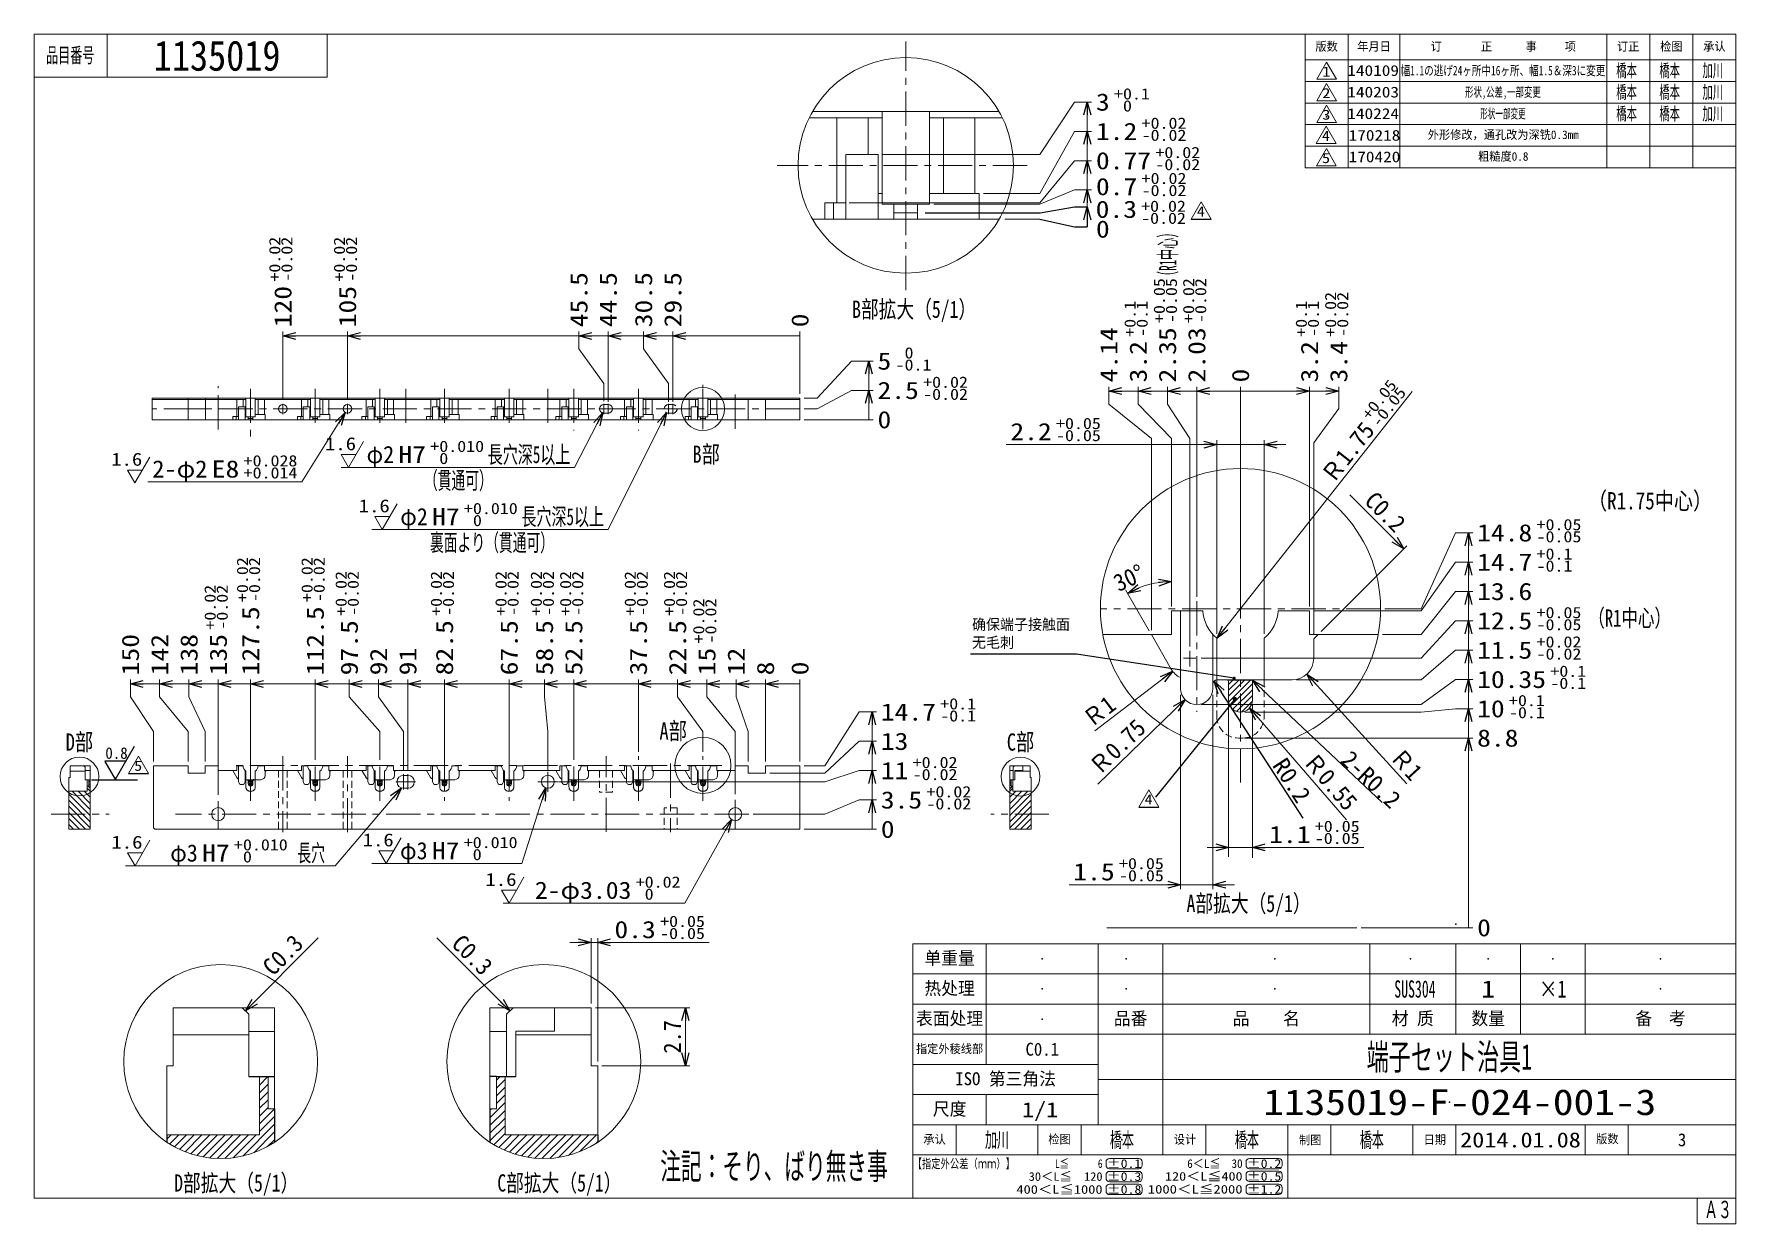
# Model space of a CAD drawing. Header units: millimetres. Extents: x 350 to 745, y -136 to 140.
import ezdxf
from ezdxf.enums import TextEntityAlignment as Align

# ---------------------------------------------------------------- set-up
doc = ezdxf.new("R2010")
doc.units = ezdxf.units.MM
doc.header["$LTSCALE"] = 0.25
doc.header["$PDSIZE"] = 1
doc.linetypes.add('CENTER', pattern=[50.8, 31.75, -6.35, 6.35, -6.35])
doc.linetypes.add('DASHED2', pattern=[9.525, 6.35, -3.175])
for name, color, linetype in [('Layer0020', 7, 'Continuous'), ('Layer0021', 7, 'Continuous'), ('Layer0048', 7, 'Continuous'), ('Layer0080', 7, 'Continuous'), ('Layer0208', 7, 'Continuous'), ('Layer0213', 7, 'Continuous'), ('Layer0224', 7, 'Continuous'), ('Layer0229', 7, 'Continuous'), ('ZUWAKU', 7, 'Continuous')]:
    doc.layers.add(name, color=color, linetype=linetype)
doc.styles.add('dcStyle0', font='', dxfattribs={"width": 0.616})
doc.styles.add('dcStyle1', font='', dxfattribs={"width": 0.952381})
doc.styles.add('dcStyle2', font='', dxfattribs={"width": 0.462})
doc.styles.get("Standard").update_dxf_attribs({"font": ''})
doc.styles.get('dcStyle0').set_extended_font_data('俵俽 俹僑僔僢僋')
doc.styles.get('dcStyle1').set_extended_font_data('SimSun')
doc.styles.get('dcStyle2').set_extended_font_data('SimSun')
doc.styles.get('Standard').set_extended_font_data('SimSun')
doc.dimstyles.get("Standard").update_dxf_attribs({"dimtxt": 0.18, "dimasz": 0.18, "dimexe": 0.18, "dimexo": 0.0625, "dimgap": 0.09, "dimtad": 0, "dimtih": 1, "dimtoh": 1, "dimdec": 4, "dimzin": 0, "dimdsep": 46, "dimtxsty": 'Standard', "dimcen": 0.09, "dimadec": 0, "dimazin": 0, "dimtfac": 1, "dimtdec": 4, "dimtofl": 0, "dimtmove": 0, "dimatfit": 3, "dimfxl": 0, "dimtolj": 1, "dimtzin": 0, "dimarcsym": 0})

msp = doc.modelspace()

# ---------------------------------------------------------------- texts
at = {"color": 0, "style": 'dcStyle1'}
for s, height, width, p, p2 in [('1', 2.33, 1.125, (649.42, 130.18), (651.29, 130.18)), ('2', 2.33, 1.125, (649.42, 125.18), (651.29, 125.18)), ('3', 2.33, 1.125, (649.42, 120.18), (651.29, 120.18)), ('4', 2.33, 1.125, (649.33, 115.28), (651.2, 115.28)), ('5', 2.33, 1.125, (649.35, 110.12), (651.22, 110.12)), ('4', 2.33, 1.125, (620.28, 97.73), (622.15, 97.73)), ('B部拡大（5/1）', 4, 0.723214, (540.29, 74.22), (569.09, 74.22)), (' 0', 2.6, 1.125, (550.38, 64.8), (554.54, 64.8)), ('5', 4, 1.125, (546.18, 62.2), (549.38, 62.2)), ('-0.1', 2.6, 1.125, (550.38, 62), (558.7, 62)), ('2.5', 4, 1.125, (546.18, 55.4), (555.78, 55.4)), ('+0.02', 2.6, 1.125, (556.78, 58), (567.18, 58)), ('-0.02', 2.6, 1.125, (556.78, 55.2), (567.18, 55.2)), ('0', 4, 1.125, (546.18, 48.6), (549.38, 48.6)), ('1.6', 3, 1.125, (417.96, 43.52), (425.16, 43.52)), ('φ2', 4, 0.75, (427.6, 40.52), (434, 40.52)), ('H7', 4, 1.125, (435, 40.52), (441.4, 40.52)), ('+0.010', 2.6, 1.125, (442.4, 43.12), (454.88, 43.12)), ('長穴深5以上', 4, 0.613636, (455.71, 40.52), (474.91, 40.52)), ('B部', 4, 0.75, (503.23, 40.6), (509.63, 40.6)), ('1.6', 3, 1.125, (368.34, 39.92), (375.54, 39.92)), ('2-φ2', 4, 0.9, (377.87, 37.17), (390.67, 37.17)), ('E8', 4, 1.125, (391.67, 37.17), (398.07, 37.17)), ('+0.028', 2.6, 1.125, (399.07, 39.77), (411.55, 39.77)), ('+0.014', 2.6, 1.125, (399.07, 36.97), (411.55, 36.97)), (' 0', 2.6, 1.125, (442.4, 40.32), (446.56, 40.32)), ('（貫通可）', 4, 0.5625, (440.91, 34.52), (456.91, 34.52)), ('1.6', 3, 1.125, (425.78, 29.11), (432.98, 29.11)), ('φ2', 4, 0.75, (435.41, 26.11), (441.81, 26.11)), ('H7', 4, 1.125, (442.81, 26.11), (449.21, 26.11)), ('+0.010', 2.6, 1.125, (450.21, 28.71), (462.69, 28.71)), (' 0', 2.6, 1.125, (450.21, 25.91), (454.37, 25.91)), ('長穴深5以上', 4, 0.613636, (463.53, 26.11), (482.73, 26.11)), ('裏面より（貫通可）', 4, 0.5625, (442.32, 20.11), (471.12, 20.11)), ('14.7', 4, 1.125, (546.95, -19.2), (559.75, -19.2)), ('+0.1', 2.6, 1.125, (560.75, -16.6), (569.07, -16.6)), ('A部', 4, 0.75, (495.58, -23.6), (501.98, -23.6)), ('-0.1', 2.6, 1.125, (560.75, -19.4), (569.07, -19.4)), ('D部', 4, 0.75, (357.77, -26.17), (364.17, -26.17)), ('13', 4, 1.125, (546.95, -26), (553.35, -26)), ('C部', 4, 0.75, (576.19, -26.17), (582.59, -26.17)), ('+0.02', 2.6, 1.125, (554.35, -30.2), (564.75, -30.2)), ('5', 2.33, 1.125, (373.67, -30.84), (375.53, -30.84)), ('11', 4, 1.125, (546.95, -32.8), (553.35, -32.8)), ('-0.02', 2.6, 1.125, (554.35, -33), (564.75, -33)), ('+0.02', 2.6, 1.125, (557.55, -37), (567.95, -37)), ('3.5', 4, 1.125, (546.95, -39.6), (556.55, -39.6)), ('-0.02', 2.6, 1.125, (557.55, -39.8), (567.95, -39.8)), ('4', 2.33, 1.125, (608.18, -38.65), (610.04, -38.65)), ('0', 4, 1.125, (546.95, -46.4), (550.15, -46.4)), ('1.6', 3, 1.125, (368.39, -48.9), (375.59, -48.9)), ('+0.010', 2.6, 1.125, (396.83, -49.3), (409.31, -49.3)), ('長穴', 4, 0.5625, (411.54, -51.9), (417.94, -51.9)), ('1.6', 3, 1.125, (426.7, -48.37), (433.9, -48.37)), ('H7', 4, 1.125, (442.76, -51.37), (449.16, -51.37)), ('+0.010', 2.6, 1.125, (450.16, -48.77), (462.64, -48.77)), ('φ3', 4, 0.75, (382.03, -51.9), (388.43, -51.9)), ('H7', 4, 1.125, (389.43, -51.9), (395.83, -51.9)), (' 0', 2.6, 1.125, (396.83, -52.1), (400.99, -52.1)), ('φ3', 4, 0.75, (435.36, -51.37), (441.76, -51.37)), (' 0', 2.6, 1.125, (450.16, -51.57), (454.32, -51.57)), ('1.6', 3, 1.125, (455.2, -57.55), (462.4, -57.55)), ('A部拡大（5/1）', 4, 0.723214, (617.91, -63.61), (646.71, -63.61)), ('D部拡大（5/1）', 4, 0.723214, (382.95, -128.44), (411.75, -128.44)), ('C部拡大（5/1）', 4, 0.723214, (457.95, -128.44), (486.75, -128.44))]:
    msp.add_text(s, height=height, dxfattribs=dict(at, width=width)).set_placement(p, p2, align=Align.FIT)
at = {"color": 0, "style": 'dcStyle1', "width": 1.125}
for s, height, p, p2 in [('+0.02', 2.6, (407.58, 82.63), (407.58, 93.03)), ('-0.02', 2.6, (410.38, 82.63), (410.38, 93.03)), ('+0.02', 2.6, (422.58, 82.63), (422.58, 93.03)), ('-0.02', 2.6, (425.38, 82.63), (425.38, 93.03)), ('45.5', 4, (478.88, 72.03), (478.88, 84.83)), ('44.5', 4, (485.68, 72.03), (485.68, 84.83)), ('30.5', 4, (493.88, 72.03), (493.88, 84.83)), ('29.5', 4, (500.68, 72.03), (500.68, 84.83)), ('120', 4, (410.18, 72.03), (410.18, 81.63)), ('105', 4, (425.18, 72.03), (425.18, 81.63)), ('0', 4, (530.18, 72.03), (530.18, 75.23)), ('+0.02', 2.6, (400.08, 8.3), (400.08, 18.7)), ('-0.02', 2.6, (402.88, 8.3), (402.88, 18.7)), ('+0.02', 2.6, (415.08, 8.3), (415.08, 18.7)), ('-0.02', 2.6, (417.88, 8.3), (417.88, 18.7)), ('+0.02', 2.6, (392.58, 1.9), (392.58, 12.3)), ('-0.02', 2.6, (395.38, 1.9), (395.38, 12.3)), ('+0.02', 2.6, (422.98, 5.1), (422.98, 15.5)), ('-0.02', 2.6, (425.78, 5.1), (425.78, 15.5)), ('+0.02', 2.6, (445.08, 5.1), (445.08, 15.5)), ('-0.02', 2.6, (447.88, 5.1), (447.88, 15.5)), ('+0.02', 2.6, (460.08, 5.1), (460.08, 15.5)), ('-0.02', 2.6, (462.88, 5.1), (462.88, 15.5)), ('+0.02', 2.6, (468.28, 5.1), (468.28, 15.5)), ('-0.02', 2.6, (471.08, 5.1), (471.08, 15.5)), ('+0.02', 2.6, (475.08, 5.1), (475.08, 15.5)), ('-0.02', 2.6, (477.88, 5.1), (477.88, 15.5)), ('+0.02', 2.6, (490.08, 5.1), (490.08, 15.5)), ('-0.02', 2.6, (492.88, 5.1), (492.88, 15.5)), ('+0.02', 2.6, (499.18, 5.1), (499.18, 15.5)), ('-0.02', 2.6, (501.98, 5.1), (501.98, 15.5)), ('+0.02', 2.6, (505.98, -1.3), (505.98, 9.1)), ('-0.02', 2.6, (508.78, -1.3), (508.78, 9.1)), ('127.5', 4, (402.68, -8.7), (402.68, 7.3)), ('112.5', 4, (417.68, -8.7), (417.68, 7.3)), ('150', 4, (374.78, -8.7), (374.78, 0.9)), ('142', 4, (381.58, -8.7), (381.58, 0.9)), ('138', 4, (388.38, -8.7), (388.38, 0.9)), ('135', 4, (395.18, -8.7), (395.18, 0.9)), ('97.5', 4, (425.58, -8.7), (425.58, 4.1)), ('82.5', 4, (447.68, -8.7), (447.68, 4.1)), ('67.5', 4, (462.68, -8.7), (462.68, 4.1)), ('58.5', 4, (470.88, -8.7), (470.88, 4.1)), ('52.5', 4, (477.68, -8.7), (477.68, 4.1)), ('37.5', 4, (492.68, -8.7), (492.68, 4.1)), ('22.5', 4, (501.78, -8.7), (501.78, 4.1)), ('92', 4, (432.38, -8.7), (432.38, -2.3)), ('91', 4, (439.18, -8.7), (439.18, -2.3)), ('15', 4, (508.58, -8.7), (508.58, -2.3)), ('12', 4, (515.38, -8.7), (515.38, -2.3)), ('8', 4, (522.18, -8.7), (522.18, -5.5)), ('0', 4, (530.18, -8.7), (530.18, -5.5))]:
    msp.add_text(s, height=height, rotation=90, dxfattribs=at).set_placement(p, p2, align=Align.FIT)
at = {"insert": (366.97, -25.39), "char_height": 2.669, "width": 5.1361, "attachment_point": 1, "style": 'dcStyle1'}
msp.add_mtext('0.8', dxfattribs=at)
at = {"layer": 'Layer0021', "color": 0, "style": 'dcStyle1'}
for s, height, width, p, p2 in [('2-φ3.03', 4, 0.984375, (466.67, -60.55), (489.07, -60.55)), ('+0.02', 2.6, 1.125, (490.07, -57.95), (500.47, -57.95)), (' 0', 2.6, 1.125, (490.07, -60.75), (494.23, -60.75))]:
    msp.add_text(s, height=height, dxfattribs=dict(at, width=width)).set_placement(p, p2, align=Align.FIT)
at = {"layer": 'Layer0048', "color": 0, "style": 'dcStyle1'}
for s, height, width, p, p2 in [('140109', 2.5, 1.125, (655.22, 130.34), (667.22, 130.34)), ('幅1.1の逃げ24ヶ所中16ヶ所、幅1.5＆深3に変更', 2.2, 0.706395, (667.59, 130.49), (715.11, 130.49)), ('橋本', 3, 0.5625, (717.64, 130.09), (722.44, 130.09)), ('橋本', 3, 0.5625, (727.64, 130.09), (732.44, 130.09)), ('加川', 3, 0.5625, (737.64, 130.09), (742.44, 130.09)), ('140203', 2.5, 1.125, (655.22, 125.34), (667.22, 125.34)), ('形状,公差,一部変更', 2.2, 0.625, (682.55, 125.49), (700.15, 125.49)), ('橋本', 3, 0.5625, (717.64, 125.09), (722.44, 125.09)), ('橋本', 3, 0.5625, (727.64, 125.09), (732.44, 125.09)), ('加川', 3, 0.5625, (737.64, 125.09), (742.44, 125.09)), ('140224', 2.5, 1.125, (655.22, 120.34), (667.22, 120.34)), ('形状一部変更', 2.2, 0.5625, (686.07, 120.49), (696.63, 120.49)), ('橋本', 3, 0.5625, (717.64, 120.09), (722.44, 120.09)), ('橋本', 3, 0.5625, (727.64, 120.09), (732.44, 120.09)), ('加川', 3, 0.5625, (737.64, 120.09), (742.44, 120.09)), ('170218', 2.5, 1.125, (655.53, 115.31), (667.53, 115.31)), ('170420', 2.5, 1.125, (655.53, 110.31), (667.53, 110.31))]:
    msp.add_text(s, height=height, dxfattribs=dict(at, width=width)).set_placement(p, p2, align=Align.FIT)
at = {"layer": 'Layer0208', "color": 0, "style": 'dcStyle1', "width": 1.125}
for s, height, p, p2 in [('+0.1', 2.6, (601.08, 124.88), (609.4, 124.88)), ('3', 4, (596.88, 122.28), (600.08, 122.28)), (' 0', 2.6, (601.08, 122.08), (605.24, 122.08)), ('1.2', 4, (596.88, 115.48), (606.48, 115.48)), ('+0.02', 2.6, (607.48, 118.08), (617.88, 118.08)), ('-0.02', 2.6, (607.48, 115.28), (617.88, 115.28)), ('0.77', 4, (596.88, 108.68), (609.68, 108.68)), ('+0.02', 2.6, (610.68, 111.28), (621.08, 111.28)), ('-0.02', 2.6, (610.68, 108.48), (621.08, 108.48)), ('+0.02', 2.6, (607.48, 105.27), (617.88, 105.27)), ('0.7', 4, (596.88, 102.67), (606.48, 102.67)), ('-0.02', 2.6, (607.48, 102.47), (617.88, 102.47)), ('0.3', 4, (596.82, 97.41), (606.42, 97.41)), ('+0.02', 2.6, (607.37, 98.82), (617.77, 98.82)), ('0', 4, (596.88, 92.82), (600.08, 92.82)), ('-0.02', 2.6, (607.37, 96.02), (617.77, 96.02))]:
    msp.add_text(s, height=height, dxfattribs=at).set_placement(p, p2, align=Align.FIT)
at = {"layer": 'Layer0208', "style": 'dcStyle1'}
for s, insert, char_height, width, attachment_point in [('外形修改，通孔改为深铣0.3mm', (691.42, 116.55), 2, 48, 5), ('粗糙度0.8', (691.42, 111.55), 2, 48, 5), ('确保端子接触面无毛刺', (568.13, 4.36), 2.5, 25.3025, 1)]:
    msp.add_mtext(s, dxfattribs=dict(at, insert=insert, char_height=char_height, width=width, attachment_point=attachment_point))
at = {"layer": 'Layer0224', "color": 0, "style": 'dcStyle1'}
for s, height, rotation, width, p, p2 in [('（R1中心）', 4, 90, 0.450658, (615.55, 82.54), (615.55, 95.36)), ('+0.05', 2.6, 90, 1.125, (612.88, 73.03), (612.88, 83.43)), ('-0.05', 2.6, 90, 1.125, (615.68, 73.03), (615.68, 83.43)), ('+0.02', 2.6, 90, 1.125, (619.68, 73.03), (619.68, 83.43)), ('-0.02', 2.6, 90, 1.125, (622.48, 73.03), (622.48, 83.43)), ('+0.02', 2.6, 90, 1.125, (652.63, 69.83), (652.63, 80.23)), ('-0.02', 2.6, 90, 1.125, (655.43, 69.83), (655.43, 80.23)), ('+0.1', 2.6, 90, 1.125, (606.08, 69.83), (606.08, 78.15)), ('-0.1', 2.6, 90, 1.125, (608.88, 69.83), (608.88, 78.15)), ('+0.1', 2.6, 90, 1.125, (645.83, 69.83), (645.83, 78.15)), ('-0.1', 2.6, 90, 1.125, (648.63, 69.83), (648.63, 78.15)), ('4.14', 4, 90, 1.125, (601.88, 59.23), (601.88, 72.03)), ('2.35', 4, 90, 1.125, (615.48, 59.23), (615.48, 72.03)), ('2.03', 4, 90, 1.125, (622.28, 59.23), (622.28, 72.03)), ('3.2', 4, 90, 1.125, (608.68, 59.23), (608.68, 68.83)), ('3.2', 4, 90, 1.125, (648.43, 59.23), (648.43, 68.83)), ('3.4', 4, 90, 1.125, (655.23, 59.23), (655.23, 68.83)), ('0', 4, 90, 1.125, (632.43, 59.23), (632.43, 62.43)), ('0', 4, 90, 1.125, (632.43, 59.23), (632.43, 62.43)), ('+0.05', 2.6, 51.6392, 1.125, (660.4, 50.42), (666.85, 58.57)), ('-0.05', 2.6, 51.6392, 1.125, (662.59, 48.68), (669.05, 56.83)), ('Ｒ1.75', 4, 51.6392, 0.9375, (651.89, 35.47), (661.82, 48.02))]:
    msp.add_text(s, height=height, rotation=rotation, dxfattribs=dict(at, width=width)).set_placement(p, p2, align=Align.FIT)
for s, height, width, p, p2 in [('2.2', 4, 1.125, (577.02, 45.83), (586.62, 45.83)), ('+0.05', 2.6, 1.125, (587.62, 48.43), (598.02, 48.43)), ('-0.05', 2.6, 1.125, (587.62, 45.63), (598.02, 45.63)), ('（R1.75中心）', 4, 0.778846, (711.09, 29.79), (739.89, 29.79)), ('14.8', 4, 1.125, (685.35, 22.36), (698.15, 22.36)), ('+0.05', 2.6, 1.125, (699.15, 24.96), (709.55, 24.96)), ('-0.05', 2.6, 1.125, (699.15, 22.16), (709.55, 22.16)), ('+0.1', 2.6, 1.125, (699.15, 18.16), (707.47, 18.16)), ('14.7', 4, 1.125, (685.35, 15.56), (698.15, 15.56)), ('-0.1', 2.6, 1.125, (699.15, 15.36), (707.47, 15.36)), ('13.6', 4, 1.125, (685.35, 8.76), (698.15, 8.76)), ('12.5', 4, 1.125, (685.35, 1.96), (698.15, 1.96)), ('+0.05', 2.6, 1.125, (699.15, 4.56), (709.55, 4.56)), ('-0.05', 2.6, 1.125, (699.15, 1.76), (709.55, 1.76)), ('（R1中心）', 4, 0.675, (711.15, 2.6), (730.35, 2.6)), ('+0.02', 2.6, 1.125, (699.15, -2.24), (709.55, -2.24)), ('11.5', 4, 1.125, (685.35, -4.84), (698.15, -4.84)), ('-0.02', 2.6, 1.125, (699.15, -5.04), (709.55, -5.04)), ('10.35', 4, 1.125, (685.35, -11.64), (701.35, -11.64)), ('+0.1', 2.6, 1.125, (702.35, -9.04), (710.67, -9.04)), ('-0.1', 2.6, 1.125, (702.35, -11.84), (710.67, -11.84)), ('10', 4, 1.125, (685.35, -18.44), (691.75, -18.44)), ('+0.1', 2.6, 1.125, (692.75, -15.84), (701.07, -15.84)), ('-0.1', 2.6, 1.125, (692.75, -18.64), (701.07, -18.64)), ('8.8', 4, 1.125, (685.35, -25.24), (694.95, -25.24)), ('+0.05', 2.6, 1.125, (647.68, -45.01), (658.08, -45.01)), ('1.1', 4, 1.125, (637.08, -47.61), (646.68, -47.61)), ('-0.05', 2.6, 1.125, (647.68, -47.81), (658.08, -47.81)), ('+0.05', 2.6, 1.125, (602.24, -53.66), (612.64, -53.66)), ('1.5', 4, 1.125, (591.64, -56.26), (601.24, -56.26)), ('-0.05', 2.6, 1.125, (602.24, -56.46), (612.64, -56.46)), ('0.3', 4, 1.125, (485.13, -69.66), (494.73, -69.66)), ('+0.05', 2.6, 1.125, (495.73, -67.06), (506.13, -67.06)), ('0', 4, 1.125, (685.35, -69.24), (688.55, -69.24)), ('-0.05', 2.6, 1.125, (495.73, -69.86), (506.13, -69.86))]:
    msp.add_text(s, height=height, dxfattribs=dict(at, width=width)).set_placement(p, p2, align=Align.FIT)
at = {"layer": 'Layer0224', "color": 0, "char_height": 4, "style": 'dcStyle1'}
for s, insert, width, attachment_point, rotation in [('\\T1.00;C0.2', (666.26, 24.1), 21, 9, 315), ('\\T1.00;30°', (605.39, 12.04), 17, 8, 24.9681), ('\\T1.00;Ｒ1', (601.89, -16.31), 13, 9, 37.3731), ('\\T1.00;Ｒ0.75', (608.84, -21.39), 25, 9, 43.9618), ('\\T1.00;Ｒ0.55', (644.64, -28.73), 25, 7, 310.882), ('\\T1.00;Ｒ1', (664.81, -27.74), 13, 7, 312.4203), ('\\T1.00;C0.3', (405.94, -78.67), 21, 7, 45), ('\\T1.00;C0.3', (454.35, -78.64), 21, 9, 315), ('\\T1.00;2.7', (500.61, -92.54), 17, 8, 90)]:
    msp.add_mtext(s, dxfattribs=dict(at, insert=insert, width=width, attachment_point=attachment_point, rotation=rotation))
at = {"layer": 'Layer0229', "attachment_point": 5, "style": 'dcStyle1'}
for s, insert, char_height, width in [('版数', (650.42, 137.05), 2, 10), ('年月日', (661.42, 137.05), 2, 12), ('订       正      事     项', (691.42, 137.05), 2, 48), ('订正', (720.42, 137.05), 2, 10), ('检图', (730.42, 137.05), 2, 10), ('承认', (740.42, 137.05), 2, 10), ('单重量', (562.92, -74.45), 3, 17), ('热处理', (562.92, -81.45), 3, 17), ('表面处理', (562.92, -88.45), 3, 17), ('品番', (604.92, -88.45), 3, 15), ('品    名', (636.42, -88.45), 3, 48), ('材 质', (670.42, -88.45), 3, 20), ('数量', (687.92, -88.45), 3, 15), ('备  考', (727.92, -88.45), 3, 35), ('指定外稜线部', (562.92, -95.45), 2, 17), ('C0.1', (584.42, -95.45), 3, 26), ('ISO 第三角法', (575.92, -102.45), 3, 43), ('尺度', (562.92, -109.45), 3, 17), ('承认', (559.42, -116.45), 2, 10), ('检图', (588.43, -116.43), 2, 10), ('设计', (617.56, -116.48), 2, 10), ('制图', (646.6, -116.59), 2, 10), ('日期', (675.53, -116.53), 2, 10), ('版数', (715.58, -116.36), 2, 10), ('3', (732.92, -116.45), 3, 25)]:
    msp.add_mtext(s, dxfattribs=dict(at, insert=insert, char_height=char_height, width=width))
at = {"layer": 'Layer0229', "char_height": 4, "attachment_point": 5}
for s, insert, rotation in [('2-R0.2', (660.71, -32.86), 316.6637), ('R0.2', (642.31, -33.07), 303.0232)]:
    msp.add_mtext(s, dxfattribs=dict(at, insert=insert, rotation=rotation))
at = {"layer": 'ZUWAKU', "color": 0}
for s, height, style, width, p, p2 in [('1135019', 7, 'dcStyle2', 0.84375, (378.22, 131.55), (407.62, 131.55)), ('品目番号', 3.5, 'dcStyle1', 0.5625, (353.22, 133.41), (364.42, 133.41)), ('SUS304', 4, 'dcStyle1', 0.5625, (666.12, -83.45), (675.72, -83.45)), ('1', 4, 'dcStyle1', 1.125, (686.32, -83.45), (689.52, -83.45)), ('×1', 4, 'dcStyle1', 0.75, (699.72, -83.45), (706.12, -83.45)), ('端子セット治具1', 6, 'dcStyle1', 0.6, (659.72, -100.2), (698.12, -100.2)), ('1135019-F-024-001-3', 6, 'dcStyle1', 1.125, (635.72, -110.7), (726.92, -110.7)), ('1/1', 3.5, 'dcStyle1', 1.125, (579.72, -111.2), (588.12, -111.2)), ('加川', 3.5, 'dcStyle1', 0.5625, (571.12, -118.2), (576.72, -118.2)), ('橋本', 3.5, 'dcStyle1', 0.5625, (600.12, -118.2), (605.72, -118.2)), ('橋本', 3.5, 'dcStyle1', 0.5625, (629.12, -118.2), (634.72, -118.2)), ('橋本', 3.5, 'dcStyle1', 0.5625, (658.12, -118.2), (663.72, -118.2)), ('2014.01.08', 3.5, 'dcStyle1', 1.125, (681.42, -118.2), (709.42, -118.2)), ('注記：そり、ばり無き事', 6, 'dcStyle1', 0.5625, (495.77, -125.57), (548.57, -125.57)), ('【指定外公差（ｍｍ）】', 2.16, 'dcStyle1', 0.703125, (554.34, -123.03), (578.1, -123.03)), ('\u3000\u3000\u3000\u3000L≦\u3000\u3000\u30006', 2, 'dcStyle1', 0.78125, (578.42, -122.95), (598.42, -122.95)), ('±0.1', 2, 'dcStyle1', 1.125, (599.42, -122.95), (607.42, -122.95)), ('\u3000\u30006＜L≦\u300030', 2, 'dcStyle1', 0.904018, (612.92, -122.95), (630.92, -122.95)), ('±0.2', 2, 'dcStyle1', 1.125, (631.92, -122.95), (639.92, -122.95)), ('\u300030＜L≦\u3000120', 2, 'dcStyle1', 1.004464, (578.42, -125.95), (598.42, -125.95)), ('±0.3', 2, 'dcStyle1', 1.125, (599.42, -125.95), (607.42, -125.95)), ('120＜L≦400', 2, 'dcStyle1', 1.150568, (612.92, -125.91), (630.92, -125.91)), ('±0.5', 2, 'dcStyle1', 1.125, (631.92, -125.91), (639.92, -125.91)), ('400＜L≦1000', 2, 'dcStyle1', 1.171875, (578.42, -128.95), (598.42, -128.95)), ('±0.8', 2, 'dcStyle1', 1.125, (599.42, -128.95), (607.42, -128.95)), ('1000＜L≦2000', 2, 'dcStyle1', 1.189904, (608.92, -128.91), (630.92, -128.91)), ('±1.2', 2, 'dcStyle1', 1.125, (631.92, -128.91), (639.92, -128.91)), ('Ａ３', 4, 'dcStyle0', 1.158621, (738.07, -134.6), (744.47, -134.6))]:
    msp.add_text(s, height=height, dxfattribs=dict(at, style=style, width=width)).set_placement(p, p2, align=Align.FIT)

# ---------------------------------------------------------------- blocks, each defined once
blk = doc.blocks.new('_OPEN30')
at = {"color": 0, "linetype": 'ByBlock', "lineweight": -2}
for p, q in [((-1, 0.267949), (0, 0)), ((0, 0), (-1, -0.267949)), ((0, 0), (-1, 0))]:
    blk.add_line(p, q, dxfattribs=at)

# ---------------------------------------------------------------- hatches: boundary and pattern name
at = {"layer": 'Layer0208'}
h = msp.add_hatch(dxfattribs=at)
h.set_pattern_fill('ANSI31', color=256, scale=0.1, style=0)
edge = h.paths.add_edge_path()
edge.add_line((399.93, -32.9), (401.43, -32.9))
edge.add_arc((401.43, -33.1), 0.2, 90, 180)
edge.add_line((401.23, -33.1), (401.23, -33.2))
edge.add_line((401.23, -33.2), (401.23, -33.84))
edge.add_arc((400.68, -33.84), 0.55, -180, 0, ccw=False)
edge.add_line((400.13, -33.84), (400.13, -33.1))
edge.add_arc((399.93, -33.1), 0.2, 0, 90)
h = msp.add_hatch(dxfattribs=at)
h.set_pattern_fill('ANSI31', color=256, scale=0.1, style=0)
edge = h.paths.add_edge_path()
edge.add_line((414.93, -32.9), (416.43, -32.9))
edge.add_arc((416.43, -33.1), 0.2, 90, 180)
edge.add_line((416.23, -33.1), (416.23, -33.84))
edge.add_arc((415.68, -33.84), 0.55, -180, 0, ccw=False)
edge.add_line((415.13, -33.84), (415.13, -33.1))
edge.add_arc((414.93, -33.1), 0.2, 0, 90)
h = msp.add_hatch(dxfattribs=at)
h.set_pattern_fill('ANSI31', color=256, scale=0.1, style=0)
edge = h.paths.add_edge_path()
edge.add_line((429.93, -32.9), (431.43, -32.9))
edge.add_arc((431.43, -33.1), 0.2, 90, 180)
edge.add_line((431.23, -33.1), (431.23, -33.84))
edge.add_arc((430.68, -33.84), 0.55, -180, 0, ccw=False)
edge.add_line((430.13, -33.84), (430.13, -33.1))
edge.add_arc((429.93, -33.1), 0.2, 0, 90)
h = msp.add_hatch(dxfattribs=at)
h.set_pattern_fill('ANSI31', color=256, scale=0.1, style=0)
edge = h.paths.add_edge_path()
edge.add_line((444.93, -32.9), (446.43, -32.9))
edge.add_arc((446.43, -33.1), 0.2, 90, 180)
edge.add_line((446.23, -33.1), (446.23, -33.84))
edge.add_arc((445.68, -33.84), 0.55, -180, 0, ccw=False)
edge.add_line((445.13, -33.84), (445.13, -33.1))
edge.add_arc((444.93, -33.1), 0.2, 0, 90)
h = msp.add_hatch(dxfattribs=at)
h.set_pattern_fill('ANSI31', color=256, scale=0.1, style=0)
edge = h.paths.add_edge_path()
edge.add_line((459.93, -32.9), (461.43, -32.9))
edge.add_arc((461.43, -33.1), 0.2, 90, 180)
edge.add_line((461.23, -33.1), (461.23, -33.84))
edge.add_arc((460.68, -33.84), 0.55, -180, 0, ccw=False)
edge.add_line((460.13, -33.84), (460.13, -33.1))
edge.add_arc((459.93, -33.1), 0.2, 0, 90)
h = msp.add_hatch(dxfattribs=at)
h.set_pattern_fill('ANSI31', color=256, scale=0.1, style=0)
edge = h.paths.add_edge_path()
edge.add_line((474.93, -32.9), (476.43, -32.9))
edge.add_arc((476.43, -33.1), 0.2, 90, 180)
edge.add_line((476.23, -33.1), (476.23, -33.84))
edge.add_arc((475.68, -33.84), 0.55, -180, 0, ccw=False)
edge.add_line((475.13, -33.84), (475.13, -33.1))
edge.add_arc((474.93, -33.1), 0.2, 0, 90)
h = msp.add_hatch(dxfattribs=at)
h.set_pattern_fill('ANSI31', color=256, scale=0.1, style=0)
edge = h.paths.add_edge_path()
edge.add_line((489.93, -32.9), (491.43, -32.9))
edge.add_arc((491.43, -33.1), 0.2, 90, 180)
edge.add_line((491.23, -33.1), (491.23, -33.84))
edge.add_arc((490.68, -33.84), 0.55, -180, 0, ccw=False)
edge.add_line((490.13, -33.84), (490.13, -33.1))
edge.add_arc((489.93, -33.1), 0.2, 0, 90)
h = msp.add_hatch(dxfattribs=at)
h.set_pattern_fill('ANSI31', color=256, scale=0.1, style=0)
edge = h.paths.add_edge_path()
edge.add_line((505.13, -33.1), (505.13, -33.84))
edge.add_arc((505.68, -33.84), 0.55, 180, 360)
edge.add_line((506.23, -33.84), (506.23, -33.1))
edge.add_arc((506.43, -33.1), 0.2, 90, 180, ccw=False)
edge.add_line((506.43, -32.9), (504.93, -32.9))
edge.add_arc((504.93, -33.1), 0.2, 0, 90, ccw=False)
h = msp.add_hatch(dxfattribs=at)
h.set_pattern_fill('ANSI31', color=256, scale=0.4, style=0)
h.paths.add_polyline_path([(406.24, -117), (406.24, -109.24), (404.74, -109.24), (404.74, -101.79), (402.74, -101.79), (402.74, -115.29), (381.24, -115.29), (381.24, -117, 0.303337)])
h = msp.add_hatch(dxfattribs=at)
h.set_pattern_fill('ANSI31', color=256, scale=0.4, style=0)
h.paths.add_polyline_path([(459.74, -101.79), (457.74, -101.79), (457.74, -109.24), (456.24, -109.24), (456.24, -117, 0.303337), (481.24, -117), (481.24, -115.29), (459.74, -115.29)])
at = {"layer": 'Layer0229'}
h = msp.add_hatch(dxfattribs=at)
h.set_pattern_fill('ANSI31', color=256, scale=0.3, style=0)
edge = h.paths.add_edge_path()
edge.add_line((627.68, -9.74), (633.18, -9.74))
edge.add_line((633.18, -9.74), (633.18, -14.49))
edge.add_arc((630.43, -14.49), 2.75, -180, 0, ccw=False)
edge.add_line((627.68, -14.49), (627.68, -9.74))

# ---------------------------------------------------------------- linework, layer by layer
at = {"color": 0, "linetype": 'Continuous', "lineweight": 13}
for p, q in [((408.18, 55.3), (408.18, 71.03)), ((423.18, 70.03), (408.18, 70.03)), ((423.18, 55.3), (423.18, 71.03)), ((476.88, 70.03), (423.18, 70.03)), ((476.88, 67.03), (476.88, 71.03)), ((483.68, 70.03), (476.88, 70.03)), ((483.68, 54.73), (483.68, 71.03)), ((491.88, 70.03), (483.68, 70.03)), ((491.88, 67.03), (491.88, 71.03)), ((498.68, 70.03), (491.88, 70.03)), ((498.68, 54.72), (498.68, 71.03)), ((528.18, 70.03), (498.68, 70.03)), ((528.18, 56.6), (528.18, 71.03)), ((482.68, 59.03), (476.88, 67.03)), ((497.68, 59.03), (491.88, 67.03)), ((532.18, 55.6), (540.18, 64.2)), ((540.18, 64.2), (545.18, 64.2)), ((544.18, 57.4), (544.18, 64.2)), ((399.58, 55.3), (377.82, 55.3)), ((386.18, 55.6), (386.18, 50.6)), ((390.21, 55.6), (390.21, 50.6)), ((393.18, 55.6), (393.18, 50.6)), ((397.48, 55.3), (397.48, 51.37)), ((398.94, 55.3), (398.94, 53.6)), ((399.58, 55.6), (399.58, 51.3)), ((401.78, 55.6), (401.78, 51.3)), ((414.58, 55.3), (401.78, 55.3)), ((402.43, 55.3), (402.43, 51.8)), ((403.88, 55.3), (403.88, 51.8)), ((412.48, 55.3), (412.48, 51.37)), ((413.94, 55.3), (413.94, 53.6)), ((414.58, 55.6), (414.58, 51.3)), ((416.78, 55.6), (416.78, 51.3)), ((429.58, 55.3), (416.78, 55.3)), ((417.43, 55.3), (417.43, 51.8)), ((418.88, 55.3), (418.88, 51.8)), ((427.48, 55.3), (427.48, 51.37)), ((428.94, 55.3), (428.94, 53.6)), ((429.58, 55.6), (429.58, 51.3)), ((431.78, 55.6), (431.78, 51.3)), ((444.58, 55.3), (431.78, 55.3)), ((432.43, 55.3), (432.43, 51.8)), ((433.88, 55.3), (433.88, 51.8)), ((442.48, 55.3), (442.48, 51.37)), ((443.94, 55.3), (443.94, 53.6)), ((444.58, 55.6), (444.58, 51.3)), ((446.78, 55.6), (446.78, 51.3)), ((459.58, 55.3), (446.78, 55.3)), ((447.43, 55.3), (447.43, 51.8)), ((448.88, 55.3), (448.88, 51.8)), ((457.48, 55.3), (457.48, 51.37)), ((458.94, 55.3), (458.94, 53.6)), ((459.58, 55.6), (459.58, 51.3)), ((461.78, 55.6), (461.78, 51.3)), ((474.58, 55.3), (461.78, 55.3)), ((462.43, 55.3), (462.43, 51.8)), ((463.88, 55.3), (463.88, 51.8)), ((472.48, 55.3), (472.48, 51.37)), ((473.94, 55.3), (473.94, 53.6)), ((474.58, 55.6), (474.58, 51.3)), ((476.78, 55.6), (476.78, 51.3)), ((489.58, 55.3), (476.78, 55.3)), ((477.43, 55.3), (477.43, 51.8)), ((478.88, 55.3), (478.88, 51.8)), ((482.68, 54.87), (482.68, 59.03)), ((487.48, 55.3), (487.48, 51.37)), ((488.94, 55.3), (488.94, 53.6)), ((489.58, 55.6), (489.58, 51.3)), ((491.78, 55.6), (491.78, 51.3)), ((504.58, 55.3), (491.78, 55.3)), ((492.43, 55.3), (492.43, 51.8)), ((493.88, 55.3), (493.88, 51.8)), ((497.68, 54.72), (497.68, 59.03)), ((502.48, 55.3), (502.48, 51.37)), ((503.94, 55.3), (503.94, 53.6)), ((504.58, 55.6), (504.58, 51.3)), ((506.78, 55.6), (506.78, 51.3)), ((528.18, 55.3), (506.78, 55.3)), ((507.43, 55.3), (507.43, 51.8)), ((508.88, 55.3), (508.88, 51.8)), ((513.18, 50.6), (513.18, 55.3)), ((516.18, 50.6), (516.18, 55.3)), ((520.21, 50.6), (520.21, 55.3)), ((529.18, 55.6), (532.18, 55.6)), ((532.18, 53.1), (540.18, 57.4)), ((540.18, 57.4), (545.18, 57.4)), ((544.18, 50.6), (544.18, 57.4)), ((397.9, 51.37), (396.54, 51.37)), ((397.9, 53.6), (399.4, 53.6)), ((397.9, 53.6), (397.9, 50.6)), ((399.4, 50.6), (399.4, 53.6)), ((399.58, 51.8), (399.4, 51.8)), ((404.08, 51.8), (401.78, 51.8)), ((404.08, 51.8), (404.08, 50.6)), ((412.9, 51.37), (411.54, 51.37)), ((412.55, 36.17), (422.66, 52.25)), ((412.9, 53.6), (414.4, 53.6)), ((412.9, 53.6), (412.9, 50.6)), ((414.4, 50.6), (414.4, 53.6)), ((414.58, 51.8), (414.4, 51.8)), ((419.08, 51.8), (416.78, 51.8)), ((419.08, 51.8), (419.08, 50.6)), ((427.9, 51.37), (426.54, 51.37)), ((427.9, 53.6), (429.4, 53.6)), ((427.9, 53.6), (427.9, 50.6)), ((429.4, 50.6), (429.4, 53.6)), ((429.58, 51.8), (429.4, 51.8)), ((434.08, 51.8), (431.78, 51.8)), ((434.08, 51.8), (434.08, 50.6)), ((442.9, 51.37), (441.54, 51.37)), ((442.9, 53.6), (444.4, 53.6)), ((442.9, 53.6), (442.9, 50.6)), ((444.4, 50.6), (444.4, 53.6)), ((444.58, 51.8), (444.4, 51.8)), ((449.08, 51.8), (446.78, 51.8)), ((449.08, 51.8), (449.08, 50.6)), ((457.9, 51.37), (456.54, 51.37)), ((457.9, 53.6), (459.4, 53.6)), ((457.9, 53.6), (457.9, 50.6)), ((459.4, 50.6), (459.4, 53.6)), ((459.58, 51.8), (459.4, 51.8)), ((464.08, 51.8), (461.78, 51.8)), ((464.08, 51.8), (464.08, 50.6)), ((472.9, 51.37), (471.54, 51.37)), ((472.9, 53.6), (474.4, 53.6)), ((472.9, 53.6), (472.9, 50.6)), ((474.4, 50.6), (474.4, 53.6)), ((474.58, 51.8), (474.4, 51.8)), ((475.88, 39.52), (482.43, 52.24)), ((479.08, 51.8), (476.78, 51.8)), ((479.08, 51.8), (479.08, 50.6)), ((483.69, 25.11), (497.19, 52.24)), ((487.9, 51.37), (486.54, 51.37)), ((487.9, 53.6), (489.4, 53.6)), ((487.9, 53.6), (487.9, 50.6)), ((489.4, 50.6), (489.4, 53.6)), ((489.58, 51.8), (489.4, 51.8)), ((494.08, 51.8), (491.78, 51.8)), ((494.08, 51.8), (494.08, 50.6)), ((502.9, 51.37), (501.54, 51.37)), ((502.9, 53.6), (504.4, 53.6)), ((502.9, 53.6), (502.9, 50.6)), ((504.4, 50.6), (504.4, 53.6)), ((504.58, 51.8), (504.4, 51.8)), ((509.08, 51.8), (506.78, 51.8)), ((509.08, 51.8), (509.08, 50.6)), ((529.18, 53.1), (532.18, 53.1)), ((401.78, 51.3), (399.58, 51.3)), ((400.13, 51.3), (400.13, 50.6)), ((401.23, 51.3), (401.23, 50.6)), ((416.78, 51.3), (414.58, 51.3)), ((415.13, 51.3), (415.13, 50.6)), ((416.23, 51.3), (416.23, 50.6)), ((431.78, 51.3), (429.58, 51.3)), ((430.13, 51.3), (430.13, 50.6)), ((431.23, 51.3), (431.23, 50.6)), ((446.78, 51.3), (444.58, 51.3)), ((445.13, 51.3), (445.13, 50.6)), ((446.23, 51.3), (446.23, 50.6)), ((461.78, 51.3), (459.58, 51.3)), ((460.13, 51.3), (460.13, 50.6)), ((461.23, 51.3), (461.23, 50.6)), ((476.78, 51.3), (474.58, 51.3)), ((475.13, 51.3), (475.13, 50.6)), ((476.23, 51.3), (476.23, 50.6)), ((491.78, 51.3), (489.58, 51.3)), ((490.13, 51.3), (490.13, 50.6)), ((491.23, 51.3), (491.23, 50.6)), ((506.78, 51.3), (504.58, 51.3)), ((505.13, 51.3), (505.13, 50.6)), ((506.23, 51.3), (506.23, 50.6)), ((529.18, 50.6), (545.18, 50.6)), ((423.43, 39.52), (426.9, 45.52)), ((373.81, 35.92), (377.27, 41.92)), ((421.7, 42.52), (423.43, 39.52)), ((421.7, 42.52), (425.16, 42.52)), ((421.71, 39.52), (475.88, 39.52)), ((372.08, 38.92), (373.81, 35.92)), ((372.08, 38.92), (375.54, 38.92)), ((376.87, 36.17), (412.55, 36.17)), ((429.51, 28.11), (431.24, 25.11)), ((429.51, 28.11), (432.98, 28.11)), ((431.24, 25.11), (434.71, 31.11)), ((428.8, 25.11), (483.69, 25.11)), ((372.78, -13.7), (372.78, -9.7)), ((379.58, -10.7), (372.78, -10.7)), ((379.58, -13.7), (379.58, -9.7)), ((386.38, -10.7), (379.58, -10.7)), ((386.38, -13.7), (386.38, -9.7)), ((393.18, -10.7), (386.38, -10.7)), ((393.18, -36.4), (393.18, -9.7)), ((400.68, -10.7), (393.18, -10.7)), ((400.68, -27.47), (400.68, -9.7)), ((415.68, -10.7), (400.68, -10.7)), ((415.68, -27.47), (415.68, -9.7)), ((423.58, -10.7), (415.68, -10.7)), ((423.58, -13.7), (423.58, -9.7)), ((430.38, -10.7), (423.58, -10.7)), ((430.38, -13.7), (430.38, -9.7)), ((437.18, -10.7), (430.38, -10.7)), ((437.18, -30.6), (437.18, -9.7)), ((445.68, -10.7), (437.18, -10.7)), ((445.68, -27.47), (445.68, -9.7)), ((460.68, -10.7), (445.68, -10.7)), ((460.68, -27.47), (460.68, -9.7)), ((468.88, -10.7), (460.68, -10.7)), ((468.88, -13.7), (468.88, -9.7)), ((475.68, -10.7), (468.88, -10.7)), ((475.68, -27.47), (475.68, -9.7)), ((490.68, -10.7), (475.68, -10.7)), ((490.68, -26.47), (490.68, -9.7)), ((499.78, -10.7), (490.68, -10.7)), ((499.78, -13.7), (499.78, -9.7)), ((506.58, -10.7), (499.78, -10.7)), ((506.58, -13.7), (506.58, -9.7)), ((513.38, -10.7), (506.58, -10.7)), ((513.38, -13.7), (513.38, -9.7)), ((520.18, -10.7), (513.38, -10.7)), ((520.18, -28.7), (520.18, -9.7)), ((528.18, -10.7), (520.18, -10.7)), ((528.18, -28.7), (528.18, -9.7)), ((378.18, -21.7), (372.78, -13.7)), ((386.18, -21.7), (379.58, -13.7)), ((390.18, -21.7), (386.38, -13.7)), ((430.68, -21.7), (423.58, -13.7)), ((436.18, -21.7), (430.38, -13.7)), ((469.68, -21.7), (468.88, -13.7)), ((505.68, -21.7), (499.78, -13.7)), ((513.18, -21.7), (506.58, -13.7)), ((516.18, -21.7), (513.38, -13.7)), ((533.95, -29.7), (541.95, -17.2)), ((541.95, -17.2), (545.95, -17.2)), ((544.95, -24), (544.95, -17.2)), ((378.18, -28.7), (378.18, -21.7)), ((386.18, -28.7), (386.18, -21.7)), ((390.18, -28.7), (390.18, -21.7)), ((430.68, -27.47), (430.68, -21.7)), ((436.18, -30.6), (436.18, -21.7)), ((469.68, -30.6), (469.68, -21.7)), ((505.68, -26.47), (505.68, -21.7)), ((513.18, -36.25), (513.18, -21.7)), ((516.18, -28.7), (516.18, -21.7)), ((533.95, -31.4), (541.95, -24)), ((541.95, -24), (545.95, -24)), ((544.95, -30.8), (544.95, -24)), ((363.48, -30.8), (362.28, -30.8)), ((521.18, -31.4), (533.95, -31.4)), ((529.18, -29.7), (533.95, -29.7)), ((533.95, -33.4), (541.95, -30.8)), ((541.95, -30.8), (545.95, -30.8)), ((544.95, -37.6), (544.95, -30.8)), ((577.65, -30.8), (576.88, -30.8)), ((578.08, -30.79), (579.88, -30.79)), ((579.88, -29.7), (579.88, -30.79)), ((358.48, -32.4), (358.78, -32.4)), ((420.31, -52.9), (435.69, -34.81)), ((463.64, -52.37), (469.23, -34.81)), ((472.18, -33.4), (533.95, -33.4)), ((581.88, -32.4), (581.58, -32.4)), ((533.95, -40.9), (541.95, -37.6)), ((541.95, -37.6), (545.95, -37.6)), ((544.95, -44.4), (544.95, -37.6)), ((517.3, -40.9), (533.95, -40.9)), ((373.86, -52.9), (377.32, -46.9)), ((432.17, -52.37), (435.64, -46.37)), ((529.18, -44.4), (545.95, -44.4)), ((372.12, -49.9), (373.86, -52.9)), ((372.12, -49.9), (375.59, -49.9)), ((430.44, -49.37), (432.17, -52.37)), ((430.44, -49.37), (433.9, -49.37)), ((371.65, -52.9), (420.31, -52.9)), ((428.82, -52.37), (463.64, -52.37)), ((458.93, -58.55), (460.67, -61.55)), ((458.93, -58.55), (462.4, -58.55)), ((460.67, -61.55), (464.13, -55.55))]:
    msp.add_line(p, q, dxfattribs=at)
at = {"color": 0, "linetype": 'CENTER', "lineweight": 13}
for p, q in [((400.68, 57.79), (400.68, 46)), ((415.68, 57.79), (415.68, 48.35)), ((430.68, 57.79), (430.68, 48.35)), ((436.68, 57.79), (436.68, 48.35)), ((445.68, 57.79), (445.68, 48.35)), ((460.68, 57.79), (460.68, 48.35)), ((469.68, 57.79), (469.68, 48.35)), ((475.68, 57.79), (475.68, 48.09)), ((490.68, 57.79), (490.68, 48.09)), ((490.68, 57.79), (490.68, 48.09)), ((505.68, 57.79), (505.68, 48.09)), ((510.04, -29.6), (395.84, -29.6))]:
    msp.add_line(p, q, dxfattribs=at)
for p, q in [((369.3, -32.77), (373.73, -25.11)), ((371.72, -28.58), (366.89, -28.58)), ((366.89, -28.71), (369.3, -32.9)), ((363.74, -32.9), (374.42, -32.9))]:
    msp.add_line(p, q)
at = {"color": 0, "linetype": 'DASHED2', "lineweight": 13}
for p, q in [((484.68, -35.8), (481.68, -35.8)), ((499.68, -39.4), (496.68, -39.4))]:
    msp.add_line(p, q, dxfattribs=at)
at = {"color": 0, "linetype": 'Continuous', "lineweight": 13}
for centre, radius in [((505.68, 53.1), 5), ((505.68, -29.6), 6.5), ((360.97, -32.17), 4.5), ((579.38, -32.2), 4.5), ((469.68, -33.38), 1.5)]:
    msp.add_circle(centre, radius, dxfattribs=at)
for centre in [(398.65, -33.3), (413.65, -33.3), (428.65, -33.3), (443.65, -33.3), (458.65, -33.3), (473.65, -33.3), (488.65, -33.3), (503.65, -33.3)]:
    msp.add_arc(centre, 0.75, 180, 0, dxfattribs=at)
at = {"layer": 'Layer0020', "color": 0, "linetype": 'CENTER', "lineweight": 13}
for p, q in [((436.18, -31.6), (436.18, -35.2)), ((437.18, -31.6), (437.18, -35.2)), ((438.98, -33.4), (434.38, -33.4))]:
    msp.add_line(p, q, dxfattribs=at)
at = {"layer": 'Layer0020', "color": 0, "linetype": 'Continuous', "lineweight": 18}
for p, q in [((437.18, -31.9), (436.18, -31.9)), ((437.18, -34.9), (436.18, -34.9))]:
    msp.add_line(p, q, dxfattribs=at)
for centre, start, end in [((436.18, -33.4), 90, 270), ((437.18, -33.4), 270, 90)]:
    msp.add_arc(centre, 1.5, start, end, dxfattribs=at)
at = {"layer": 'Layer0021', "color": 0, "linetype": 'CENTER', "lineweight": 13}
for p, q in [((393.18, 48.35), (393.18, 58.38)), ((505.68, 48.49), (505.68, 58.72)), ((505.68, 57.05), (505.68, 48.49)), ((513.18, 48.49), (513.18, 57.89)), ((391.42, 53.1), (385.32, 53.1)), ((406.98, 53.1), (409.38, 53.1)), ((408.18, 54.3), (408.18, 51.9)), ((421.98, 53.1), (424.38, 53.1)), ((423.18, 51.9), (423.18, 54.3)), ((484.88, 53.1), (481.48, 53.1)), ((482.68, 54.3), (482.68, 51.9)), ((483.68, 54.3), (483.68, 51.9)), ((499.88, 53.1), (496.48, 53.1)), ((497.68, 54.3), (497.68, 51.9)), ((498.68, 54.3), (498.68, 51.9)), ((400.68, -27.47), (400.68, -31.32)), ((469.68, -31.06), (469.68, -35.7)), ((472.01, -33.38), (467.36, -33.38)), ((393.18, -37.91), (393.18, -44.4)), ((513.18, -37.6), (513.18, -44.4)), ((354.39, -40.9), (367.88, -40.9)), ((516.3, -40.9), (383.29, -40.9)), ((585.98, -40.9), (572.49, -40.9))]:
    msp.add_line(p, q, dxfattribs=at)
at = {"layer": 'Layer0021', "color": 0, "linetype": 'Continuous', "lineweight": 13}
for p, q in [((396.54, 50.6), (396.54, 51.37)), ((397.33, 51.37), (397.33, 50.6)), ((411.54, 50.6), (411.54, 51.37)), ((412.33, 51.37), (412.33, 50.6)), ((426.54, 50.6), (426.54, 51.37)), ((427.33, 51.37), (427.33, 50.6)), ((441.54, 50.6), (441.54, 51.37)), ((442.33, 51.37), (442.33, 50.6)), ((456.54, 50.6), (456.54, 51.37)), ((457.33, 51.37), (457.33, 50.6)), ((471.54, 50.6), (471.54, 51.37)), ((472.33, 51.37), (472.33, 50.6)), ((486.54, 51.37), (486.54, 50.6)), ((487.33, 51.37), (487.33, 50.6)), ((501.54, 51.37), (501.54, 50.6)), ((502.33, 51.37), (502.33, 50.6)), ((358.78, -29.7), (363.48, -29.7)), ((358.78, -29.7), (358.78, -32.4)), ((358.78, -30.96), (362.28, -30.96)), ((386.18, -29.7), (386.18, -31.4)), ((386.18, -31.4), (390.18, -31.4)), ((390.18, -29.7), (390.18, -31.4)), ((393.18, -29.7), (393.18, -30.8)), ((397.47, -32.4), (396.54, -30.8)), ((397.48, -29.7), (397.48, -30.8)), ((397.9, -33.3), (397.9, -29.7)), ((399.4, -33.3), (399.4, -30.79)), ((403.88, -29.7), (403.88, -30.8)), ((404.08, -31), (404.28, -30.8)), ((404.08, -31), (404.08, -31.9)), ((412.47, -32.4), (411.54, -30.8)), ((412.48, -29.7), (412.48, -30.8)), ((412.9, -33.3), (412.9, -29.7)), ((414.4, -33.3), (414.4, -30.79)), ((418.88, -29.7), (418.88, -30.8)), ((419.08, -31), (419.28, -30.8)), ((419.08, -31), (419.08, -31.9)), ((427.47, -32.4), (426.54, -30.8)), ((427.48, -29.7), (427.48, -30.8)), ((427.9, -33.3), (427.9, -29.7)), ((429.4, -33.3), (429.4, -30.79)), ((433.88, -29.7), (433.88, -30.8)), ((434.08, -31), (434.28, -30.8)), ((434.08, -31), (434.08, -31.9)), ((442.47, -32.4), (441.54, -30.8)), ((442.48, -29.7), (442.48, -30.8)), ((442.9, -33.3), (442.9, -29.7)), ((444.4, -33.3), (444.4, -30.79)), ((448.88, -29.7), (448.88, -30.8)), ((449.08, -31), (449.28, -30.8)), ((449.08, -31), (449.08, -31.9)), ((457.47, -32.4), (456.54, -30.8)), ((457.48, -29.7), (457.48, -30.8)), ((457.9, -33.3), (457.9, -29.7)), ((459.4, -33.3), (459.4, -30.79)), ((463.88, -29.7), (463.88, -30.8)), ((464.08, -31), (464.28, -30.8)), ((464.08, -31), (464.08, -31.9)), ((472.47, -32.4), (471.54, -30.8)), ((472.48, -29.7), (472.48, -30.8)), ((472.9, -33.3), (472.9, -29.7)), ((474.4, -33.3), (474.4, -30.79)), ((478.88, -29.7), (478.88, -30.8)), ((479.08, -31), (479.28, -30.8)), ((479.08, -31), (479.08, -31.9)), ((487.47, -32.4), (486.54, -30.8)), ((487.48, -29.7), (487.48, -30.8)), ((487.9, -33.3), (487.9, -29.7)), ((489.4, -33.3), (489.4, -30.79)), ((493.88, -29.7), (493.88, -30.8)), ((494.08, -31), (494.28, -30.8)), ((494.08, -31), (494.08, -31.9)), ((502.47, -32.4), (501.54, -30.8)), ((502.48, -29.7), (502.48, -30.8)), ((502.9, -33.3), (502.9, -29.7)), ((504.4, -33.3), (504.4, -30.79)), ((508.88, -29.7), (508.88, -30.8)), ((509.08, -31), (509.28, -30.8)), ((509.08, -31), (509.08, -31.9)), ((513.18, -29.7), (513.18, -30.8)), ((516.18, -29.7), (516.18, -31.4)), ((516.18, -31.4), (520.18, -31.4)), ((520.18, -29.7), (520.18, -31.4)), ((581.58, -29.7), (576.88, -29.7)), ((577.65, -30), (577.95, -29.7)), ((577.65, -30), (577.65, -32.9)), ((581.58, -30.96), (578.08, -30.96)), ((581.58, -29.7), (581.58, -32.4)), ((399.58, -32.9), (399.93, -32.9)), ((400.13, -33.1), (400.13, -33.84)), ((401.23, -33.2), (401.23, -33.84)), ((401.53, -32.9), (403.08, -32.9)), ((414.58, -32.9), (414.93, -32.9)), ((415.13, -33.1), (415.13, -33.84)), ((416.23, -33.1), (416.23, -33.84)), ((416.43, -32.9), (418.08, -32.9)), ((429.58, -32.9), (429.93, -32.9)), ((430.13, -33.1), (430.13, -33.84)), ((431.23, -33.1), (431.23, -33.84)), ((431.43, -32.9), (433.08, -32.9)), ((444.58, -32.9), (444.93, -32.9)), ((445.13, -33.1), (445.13, -33.84)), ((446.23, -33.1), (446.23, -33.84)), ((446.43, -32.9), (448.08, -32.9)), ((459.58, -32.9), (459.93, -32.9)), ((460.13, -33.1), (460.13, -33.84)), ((461.23, -33.1), (461.23, -33.84)), ((461.43, -32.9), (463.08, -32.9)), ((474.58, -32.9), (474.93, -32.9)), ((475.13, -33.1), (475.13, -33.84)), ((476.23, -33.1), (476.23, -33.84)), ((476.43, -32.9), (478.08, -32.9)), ((489.58, -32.9), (489.93, -32.9)), ((490.13, -33.1), (490.13, -33.84)), ((491.23, -33.1), (491.23, -33.84)), ((491.43, -32.9), (493.08, -32.9)), ((504.58, -32.9), (504.93, -32.9)), ((505.13, -33.1), (505.13, -33.84)), ((506.23, -33.1), (506.23, -33.84)), ((506.43, -32.9), (508.08, -32.9)), ((501.47, -61.55), (512.32, -42.14)), ((459.32, -61.55), (501.47, -61.55))]:
    msp.add_line(p, q, dxfattribs=at)
at = {"layer": 'Layer0021', "color": 0, "linetype": 'Continuous', "lineweight": 18}
for p, q in [((483.68, 54.1), (482.68, 54.1)), ((483.68, 52.1), (482.68, 52.1)), ((362.28, -30), (361.98, -29.7)), ((362.28, -32.9), (362.28, -30)), ((363.48, -29.7), (363.48, -44.4)), ((378.18, -29.7), (378.18, -44.1)), ((386.18, -29.7), (378.18, -29.7)), ((393.18, -29.7), (390.18, -29.7)), ((393.18, -30.8), (397.48, -30.8)), ((397.48, -29.7), (398.94, -29.7)), ((399.58, -32.9), (399.58, -30.96)), ((401.78, -32.9), (401.78, -30.96)), ((403.88, -29.7), (402.43, -29.7)), ((403.88, -30.8), (412.48, -30.8)), ((412.48, -29.7), (413.94, -29.7)), ((414.58, -32.9), (414.58, -30.96)), ((416.78, -32.9), (416.78, -30.96)), ((418.88, -29.7), (417.43, -29.7)), ((418.88, -30.8), (427.48, -30.8)), ((427.48, -29.7), (428.94, -29.7)), ((429.58, -32.9), (429.58, -30.96)), ((431.78, -32.9), (431.78, -30.96)), ((433.88, -29.7), (432.43, -29.7)), ((433.88, -30.8), (442.48, -30.8)), ((442.48, -29.7), (443.94, -29.7)), ((444.58, -32.9), (444.58, -30.96)), ((446.78, -32.9), (446.78, -30.96)), ((448.88, -29.7), (447.43, -29.7)), ((448.88, -30.8), (457.48, -30.8)), ((457.48, -29.7), (458.94, -29.7)), ((459.58, -32.9), (459.58, -30.96)), ((461.78, -32.9), (461.78, -30.96)), ((463.88, -29.7), (462.43, -29.7)), ((463.88, -30.8), (472.48, -30.8)), ((472.48, -29.7), (473.94, -29.7)), ((474.58, -32.9), (474.58, -30.96)), ((476.78, -32.9), (476.78, -30.96)), ((478.88, -29.7), (477.43, -29.7)), ((478.88, -30.8), (487.48, -30.8)), ((487.48, -29.7), (488.94, -29.7)), ((489.58, -32.9), (489.58, -30.96)), ((491.78, -32.9), (491.78, -30.96)), ((493.88, -29.7), (492.43, -29.7)), ((493.88, -30.8), (502.48, -30.8)), ((502.48, -29.7), (503.94, -29.7)), ((504.58, -32.9), (504.58, -30.96)), ((506.78, -32.9), (506.78, -30.96)), ((508.88, -29.7), (507.43, -29.7)), ((508.88, -30.8), (513.18, -30.8)), ((513.18, -29.7), (516.18, -29.7)), ((520.18, -29.7), (528.18, -29.7)), ((528.18, -29.7), (528.18, -44.4)), ((576.88, -29.7), (576.88, -44.4)), ((578.08, -32.9), (578.08, -30.79)), ((358.48, -44.4), (358.48, -32.4)), ((363.48, -32.9), (362.28, -32.9)), ((362.78, -35.6), (362.78, -32.9)), ((362.78, -34.39), (363.18, -34.39)), ((363.18, -32.9), (363.18, -34.39)), ((576.88, -32.9), (578.08, -32.9)), ((577.18, -32.9), (577.18, -34.39)), ((577.58, -34.39), (577.18, -34.39)), ((577.58, -35.6), (577.58, -32.9)), ((581.88, -44.4), (581.88, -32.4)), ((358.48, -35.6), (362.78, -35.6)), ((581.88, -35.6), (577.58, -35.6)), ((363.48, -44.4), (358.48, -44.4)), ((378.48, -44.4), (378.18, -44.1)), ((528.18, -44.4), (378.48, -44.4)), ((576.88, -44.4), (581.88, -44.4))]:
    msp.add_line(p, q, dxfattribs=at)
at = {"layer": 'Layer0021', "color": 0, "linetype": 'DASHED2', "lineweight": 18}
for p, q in [((498.68, 54.1), (497.68, 54.1)), ((498.68, 52.1), (497.68, 52.1)), ((407.18, -30.8), (407.18, -44.4)), ((409.18, -30.8), (409.18, -44.4)), ((422.18, -30.8), (422.18, -44.4)), ((424.18, -30.8), (424.18, -44.4)), ((481.68, -30.8), (481.68, -35.8)), ((484.68, -30.8), (484.68, -35.8)), ((399.58, -32.9), (399.58, -34.6)), ((401.78, -32.9), (401.78, -34.6)), ((414.58, -32.9), (414.58, -34.6)), ((416.78, -32.9), (416.78, -34.6)), ((429.58, -32.9), (429.58, -34.6)), ((431.78, -32.9), (431.78, -34.6)), ((444.58, -32.9), (444.58, -34.6)), ((446.78, -32.9), (446.78, -34.6)), ((459.58, -32.9), (459.58, -34.6)), ((461.78, -32.9), (461.78, -34.6)), ((474.58, -32.9), (474.58, -34.6)), ((476.78, -32.9), (476.78, -34.6)), ((489.58, -32.9), (489.58, -34.6)), ((491.78, -32.9), (491.78, -34.6)), ((504.58, -32.9), (504.58, -34.6)), ((506.78, -32.9), (506.78, -34.6)), ((400.78, -35.6), (400.58, -35.6)), ((415.78, -35.6), (415.58, -35.6)), ((430.78, -35.6), (430.58, -35.6)), ((445.78, -35.6), (445.58, -35.6)), ((460.78, -35.6), (460.58, -35.6)), ((475.78, -35.6), (475.58, -35.6)), ((490.78, -35.6), (490.58, -35.6)), ((496.68, -39.4), (496.68, -44.4)), ((499.68, -39.4), (499.68, -44.4)), ((505.78, -35.6), (505.58, -35.6))]:
    msp.add_line(p, q, dxfattribs=at)
at = {"layer": 'Layer0021', "color": 0, "linetype": 'CENTER', "lineweight": 18}
for p, q in [((408.18, -27.47), (408.18, -45.1)), ((423.18, -45.1), (423.18, -27.47)), ((483.18, -45.03), (483.18, -27.47)), ((498.18, -29.14), (498.18, -45.1))]:
    msp.add_line(p, q, dxfattribs=at)
at = {"layer": 'Layer0021', "color": 9, "linetype": 'Continuous', "lineweight": 18}
for p, q in [((363.48, -35.58), (362.78, -34.88)), ((363.48, -34.88), (362.99, -34.39)), ((363.48, -33.48), (363.18, -33.18)), ((363.48, -34.18), (363.18, -33.88)), ((576.88, -33.23), (577.18, -32.93)), ((576.88, -33.79), (577.18, -33.49)), ((576.88, -34.35), (577.18, -34.05)), ((576.88, -35.02), (577.52, -34.39)), ((576.88, -35.58), (577.58, -34.88)), ((363.48, -41.24), (358.48, -36.24)), ((363.48, -42.65), (358.48, -37.65)), ((363.48, -44.07), (358.48, -39.07)), ((363.48, -39.82), (359.26, -35.6)), ((363.48, -38.41), (360.67, -35.6)), ((363.48, -36.99), (362.09, -35.6)), ((576.88, -39.82), (581.11, -35.6)), ((576.88, -38.41), (579.7, -35.6)), ((576.88, -36.99), (578.28, -35.6)), ((576.88, -41.24), (581.88, -36.24)), ((576.88, -42.65), (581.88, -37.65)), ((576.88, -44.07), (581.88, -39.07)), ((362.4, -44.4), (358.48, -40.48)), ((360.99, -44.4), (358.48, -41.89)), ((359.57, -44.4), (358.48, -43.31)), ((577.97, -44.4), (581.88, -40.48)), ((579.38, -44.4), (581.88, -41.89)), ((580.8, -44.4), (581.88, -43.31))]:
    msp.add_line(p, q, dxfattribs=at)
at = {"layer": 'Layer0021', "color": 0, "linetype": 'Continuous', "lineweight": 18}
for centre in [(408.18, 53.1), (423.18, 53.1)]:
    msp.add_circle(centre, 1, dxfattribs=at)
at = {"layer": 'Layer0021', "color": 0, "linetype": 'Continuous', "lineweight": 13}
for centre in [(393.18, -40.9), (513.18, -40.9)]:
    msp.add_circle(centre, 1.51, dxfattribs=at)
at = {"layer": 'Layer0021', "color": 0, "linetype": 'Continuous', "lineweight": 18}
for centre, start, end in [((482.68, 53.1), 90, 270), ((483.68, 53.1), 270, 90)]:
    msp.add_arc(centre, 1, start, end, dxfattribs=at)
at = {"layer": 'Layer0021', "color": 0, "linetype": 'DASHED2', "lineweight": 18}
for centre, start, end in [((497.68, 53.1), 90, 270), ((498.68, 53.1), 270, 90), ((400.58, -34.6), 180, 270), ((400.78, -34.6), 270, 0), ((415.58, -34.6), 180, 270), ((415.78, -34.6), 270, 0), ((430.58, -34.6), 180, 270), ((430.78, -34.6), 270, 0), ((445.58, -34.6), 180, 270), ((445.78, -34.6), 270, 0), ((460.58, -34.6), 180, 270), ((460.78, -34.6), 270, 0), ((475.58, -34.6), 180, 270), ((475.78, -34.6), 270, 0), ((490.58, -34.6), 180, 270), ((490.78, -34.6), 270, 0), ((505.58, -34.6), 180, 270), ((505.78, -34.6), 270, 0)]:
    msp.add_arc(centre, 1, start, end, dxfattribs=at)
at = {"layer": 'Layer0021', "color": 0, "linetype": 'Continuous', "lineweight": 13}
for centre, radius, start, end in [((400.68, -29.6), 1.75, 183.2758, 231.0552), ((400.68, -29.6), 1.75, 308.9448, 356.7242), ((415.68, -29.6), 1.75, 183.2758, 231.0552), ((415.68, -29.6), 1.75, 308.9448, 356.7242), ((430.68, -29.6), 1.75, 183.2758, 231.0552), ((430.68, -29.6), 1.75, 308.9448, 356.7242), ((445.68, -29.6), 1.75, 183.2758, 231.0552), ((445.68, -29.6), 1.75, 308.9448, 356.7242), ((460.68, -29.6), 1.75, 183.2758, 231.0552), ((460.68, -29.6), 1.75, 308.9448, 356.7242), ((475.68, -29.6), 1.75, 183.2758, 231.0552), ((475.68, -29.6), 1.75, 308.9448, 356.7242), ((490.68, -29.6), 1.75, 183.2758, 231.0552), ((490.68, -29.6), 1.75, 308.9448, 356.7242), ((505.68, -29.6), 1.75, 183.2758, 231.0552), ((505.68, -29.6), 1.75, 308.9448, 356.7242), ((398.33, -31.9), 1, 210, 244.5324), ((399.6, -33.1), 0.2, 90, 180), ((399.93, -33.1), 0.2, 0, 90), ((400.68, -33.84), 0.55, 180, 0), ((403.08, -31.9), 1, 270, 0), ((413.33, -31.9), 1, 210, 244.5324), ((414.6, -33.1), 0.2, 90, 180), ((414.93, -33.1), 0.2, 0, 90), ((415.68, -33.84), 0.55, 180, 0), ((416.43, -33.1), 0.2, 90, 180), ((418.08, -31.9), 1, 270, 0), ((428.33, -31.9), 1, 210, 244.5324), ((429.6, -33.1), 0.2, 90, 180), ((429.93, -33.1), 0.2, 0, 90), ((430.68, -33.84), 0.55, 180, 0), ((431.43, -33.1), 0.2, 90, 180), ((433.08, -31.9), 1, 270, 0), ((443.33, -31.9), 1, 210, 244.5324), ((444.6, -33.1), 0.2, 90, 180), ((444.93, -33.1), 0.2, 0, 90), ((445.68, -33.84), 0.55, 180, 0), ((446.43, -33.1), 0.2, 90, 180), ((448.08, -31.9), 1, 270, 0), ((458.33, -31.9), 1, 210, 244.5324), ((459.6, -33.1), 0.2, 90, 180), ((459.93, -33.1), 0.2, 0, 90), ((460.68, -33.84), 0.55, 180, 0), ((461.43, -33.1), 0.2, 90, 180), ((463.08, -31.9), 1, 270, 0), ((473.33, -31.9), 1, 210, 244.5324), ((474.6, -33.1), 0.2, 90, 180), ((474.93, -33.1), 0.2, 0, 90), ((475.68, -33.84), 0.55, 180, 0), ((476.43, -33.1), 0.2, 90, 180), ((478.08, -31.9), 1, 270, 0), ((488.33, -31.9), 1, 210, 244.5324), ((489.6, -33.1), 0.2, 90, 180), ((489.93, -33.1), 0.2, 0, 90), ((490.68, -33.84), 0.55, 180, 0), ((491.43, -33.1), 0.2, 90, 180), ((493.08, -31.9), 1, 270, 0), ((503.33, -31.9), 1, 210, 244.5324), ((504.6, -33.1), 0.2, 90, 180), ((504.93, -33.1), 0.2, 0, 90), ((505.68, -33.84), 0.55, 180, 0), ((506.43, -33.1), 0.2, 90, 180), ((508.08, -31.9), 1, 270, 0)]:
    msp.add_arc(centre, radius, start, end, dxfattribs=at)
at = {"layer": 'Layer0080', "color": 0, "linetype": 'Continuous', "lineweight": 13}
for p, q in [((528.18, 55.6), (377.82, 55.6)), ((377.82, 55.6), (377.82, 50.6)), ((528.18, 55.6), (528.18, 50.6)), ((528.18, 50.6), (377.82, 50.6)), ((401.23, 50.9), (400.13, 50.9)), ((416.23, 50.9), (415.13, 50.9)), ((431.23, 50.9), (430.13, 50.9)), ((446.23, 50.9), (445.13, 50.9)), ((461.23, 50.9), (460.13, 50.9)), ((476.23, 50.9), (475.13, 50.9)), ((491.23, 50.9), (490.13, 50.9)), ((506.23, 50.9), (505.13, 50.9))]:
    msp.add_line(p, q, dxfattribs=at)
at = {"layer": 'Layer0080', "color": 0, "linetype": 'CENTER', "lineweight": 13}
for p, q in [((528.18, 53.1), (377.82, 53.1)), ((400.68, -37.81), (400.68, -27.1)), ((415.68, -37.81), (415.68, -27.1)), ((430.68, -37.81), (430.68, -27.47)), ((445.68, -27.47), (445.68, -37.81)), ((460.68, -27.47), (460.68, -37.81)), ((475.68, -37.81), (475.68, -27.47)), ((490.68, -37.81), (490.68, -27.47)), ((505.68, -37.81), (505.68, -27.47))]:
    msp.add_line(p, q, dxfattribs=at)
at = {"layer": 'Layer0208', "color": 0, "linetype": 'Continuous', "lineweight": 13}
for p, q in [((583.88, 112.08), (591.88, 124.28)), ((591.88, 124.28), (595.88, 124.28)), ((594.88, 117.48), (594.88, 124.28)), ((574.4, 122.08), (531.09, 122.08)), ((536.75, 120.58), (536.75, 100.93)), ((544.01, 120.58), (544.01, 112.08)), ((547.25, 122.08), (547.25, 100.58)), ((558.25, 122.08), (558.25, 100.58)), ((561.48, 120.58), (561.48, 103.08)), ((568.75, 120.58), (568.75, 103.08)), ((583.88, 103.08), (591.88, 117.48)), ((591.88, 117.48), (595.88, 117.48)), ((594.88, 110.68), (594.88, 117.48)), ((538.85, 112.08), (546.35, 112.08)), ((546.35, 97.08), (546.35, 112.08)), ((547.35, 112.08), (583.88, 112.08)), ((583.88, 100.93), (591.88, 110.68)), ((591.88, 110.68), (595.88, 110.68)), ((594.88, 103.88), (594.88, 110.68)), ((547.25, 103.08), (546.35, 103.08)), ((569.75, 103.08), (558.25, 103.08)), ((569.75, 103.08), (569.75, 97.08)), ((570.75, 103.08), (583.88, 103.08)), ((583.88, 100.58), (591.88, 103.88)), ((591.88, 103.88), (595.88, 103.88)), ((594.88, 97.08), (594.88, 103.88)), ((539.61, 100.93), (583.88, 100.93)), ((558.25, 100.58), (547.25, 100.58)), ((550, 100.58), (550, 97.08)), ((555.5, 100.58), (555.5, 97.08)), ((559.25, 100.58), (583.88, 100.58)), ((574.4, 97.08), (531.09, 97.08)), ((555.5, 98.58), (550, 98.58)), ((575.73, 97.08), (583.84, 97.08))]:
    msp.add_line(p, q, dxfattribs=at)
at = {"layer": 'Layer0208', "color": 0, "linetype": 'CENTER', "lineweight": 13}
msp.add_line((580.89, 109.58), (522.91, 109.58), dxfattribs=at)
at = {"layer": 'Layer0208'}
for p, q in [((583.91, 98.58), (591.88, 99.99)), ((591.88, 99.99), (594.88, 99.99)), ((557.26, 98.58), (583.91, 98.58)), ((583.84, 97.08), (591.88, 95.36)), ((591.88, 95.36), (594.88, 95.36)), ((594.88, 96.99), (594.88, 95.36)), ((618.98, 97.11), (623.6, 97.11)), ((372.36, -31.46), (376.98, -31.46)), ((399.93, -32.9), (401.43, -32.9)), ((401.23, -33.2), (401.23, -33.1)), ((401.43, -32.9), (401.53, -32.9)), ((414.93, -32.9), (416.43, -32.9)), ((429.93, -32.9), (431.43, -32.9)), ((444.93, -32.9), (446.43, -32.9)), ((459.93, -32.9), (461.43, -32.9)), ((474.93, -32.9), (476.43, -32.9)), ((489.93, -32.9), (491.43, -32.9)), ((504.93, -32.9), (506.43, -32.9)), ((606.87, -39.28), (611.49, -39.28)), ((400.24, -101.79), (402.74, -101.79)), ((402.74, -101.79), (404.74, -101.79)), ((404.74, -101.79), (406.24, -101.79)), ((457.74, -101.79), (456.24, -101.79)), ((457.74, -101.79), (459.74, -101.79)), ((459.74, -101.79), (462.24, -101.79)), ((406.24, -109.24), (406.24, -117)), ((456.24, -109.24), (456.24, -117)), ((381.24, -115.29), (381.24, -117)), ((481.24, -115.29), (481.24, -117))]:
    msp.add_line(p, q, dxfattribs=at)
msp.add_arc((401.43, -33.1), 0.2, 90, 180, dxfattribs=at)
at = {"layer": 'Layer0213', "color": 0, "linetype": 'CENTER', "lineweight": 13}
msp.add_line((552.75, 80.68), (552.75, 138.29), dxfattribs=at)
at = {"layer": 'Layer0224', "color": 0, "linetype": 'Continuous', "lineweight": 13}
for p, q in [((547.25, 120.58), (530.3, 120.58)), ((575.2, 120.58), (558.25, 120.58)), ((538.85, 112.08), (538.85, 97.08)), ((538.85, 100.93), (533.97, 100.93)), ((599.88, 54.23), (599.88, 58.23)), ((606.68, 57.23), (599.88, 57.23)), ((606.68, 54.23), (606.68, 58.23)), ((613.48, 57.23), (606.68, 57.23)), ((613.48, 54.23), (613.48, 58.23)), ((620.28, 57.23), (613.48, 57.23)), ((620.28, 9.48), (620.28, 58.23)), ((630.43, 57.23), (620.28, 57.23)), ((670.29, 57.12), (625, -0.1)), ((630.43, 18.39), (630.43, 58.23)), ((630.43, 7.76), (630.43, 58.23)), ((630.43, 57.23), (646.43, 57.23)), ((646.43, 7.26), (646.43, 58.23)), ((646.43, 57.23), (653.23, 57.23)), ((653.23, 53.23), (653.23, 58.23)), ((609.74, 46.23), (599.88, 54.23)), ((614.43, 46.23), (606.68, 54.23)), ((618.68, 46.23), (613.48, 54.23)), ((647.43, 45.23), (653.23, 53.23)), ((576.02, 44.83), (624.93, 44.83)), ((609.74, 1.76), (609.74, 46.23)), ((614.43, 7.26), (614.43, 46.23)), ((618.68, -1.98), (618.68, 46.23)), ((624.93, 0.96), (624.93, 45.83)), ((624.93, 44.83), (635.93, 44.83)), ((635.93, 0.96), (635.93, 45.83)), ((640.93, 44.83), (635.93, 44.83)), ((647.43, 0.76), (647.43, 45.23)), ((655.79, 33.15), (668.31, 20.63)), ((672.35, 6.76), (680.35, 24.36)), ((680.35, 24.36), (684.35, 24.36)), ((683.35, 17.56), (683.35, 24.36)), ((649.14, 1.47), (669.02, 21.34)), ((672.35, 6.26), (680.35, 17.56)), ((680.35, 17.56), (684.35, 17.56)), ((683.35, 10.76), (683.35, 17.56)), ((603.72, 11.17), (609.24, 1.63)), ((672.35, 0.76), (680.35, 10.76)), ((680.35, 10.76), (684.35, 10.76)), ((683.35, 3.96), (683.35, 10.76)), ((647.43, 6.26), (672.35, 6.26)), ((663.93, 6.76), (672.35, 6.76)), ((672.35, -4.74), (680.35, 3.96)), ((680.35, 3.96), (684.35, 3.96)), ((683.35, -2.84), (683.35, 3.96)), ((614.35, -7.24), (609.74, 0.76)), ((663.38, 0.76), (672.35, 0.76)), ((672.35, -9.74), (680.35, -2.84)), ((680.35, -2.84), (684.35, -2.84)), ((683.35, -9.64), (683.35, -2.84)), ((596.62, -21.59), (614.71, -7.77)), ((621.29, -4.74), (672.35, -4.74)), ((643.43, -9.74), (672.35, -9.74)), ((669.06, -33.88), (645.81, -8.43)), ((672.35, -15.49), (680.35, -9.64)), ((680.35, -9.64), (684.35, -9.64)), ((683.35, -16.44), (683.35, -9.64)), ((597.3, -33.91), (617.59, -14.34)), ((616.53, -13.24), (616.53, -58.26)), ((621.28, -15.49), (672.35, -15.49)), ((624.03, -13.24), (624.03, -58.26)), ((627.68, -15.49), (627.68, -50.78)), ((633.18, -15.49), (633.18, -51.01)), ((631.43, -17.24), (672.35, -17.24)), ((655.01, -42.24), (632.53, -16.27)), ((672.35, -17.24), (680.35, -16.44)), ((680.35, -16.44), (684.35, -16.44)), ((683.35, -23.24), (683.35, -16.44)), ((631.43, -23.24), (684.35, -23.24)), ((683.35, -67.24), (683.35, -23.24)), ((622.68, -48.61), (627.68, -48.61)), ((627.68, -48.61), (633.18, -48.61)), ((659.08, -48.61), (633.18, -48.61)), ((590.64, -57.26), (616.53, -57.26)), ((616.53, -57.26), (624.03, -57.26)), ((629.03, -57.26), (624.03, -57.26)), ((416.4, -69.62), (399.49, -86.54)), ((443.89, -69.59), (460.84, -86.54)), ((474.74, -70.66), (479.74, -70.66)), ((479.74, -84.79), (479.74, -69.66)), ((479.74, -70.66), (481.24, -70.66)), ((481.24, -98.29), (481.24, -69.66)), ((507.13, -70.66), (481.24, -70.66)), ((657.44, -67.24), (599.4, -67.24)), ((658.44, -67.24), (684.35, -67.24)), ((471.24, -85.79), (471.24, -91.26)), ((480.74, -85.79), (502.61, -85.79)), ((501.61, -99.29), (501.61, -85.79)), ((406.24, -91.29), (400.24, -91.29)), ((456.24, -91.29), (460.09, -91.29)), ((462.24, -91.26), (471.24, -91.26)), ((381.24, -99.29), (382.74, -99.29)), ((481.24, -99.29), (479.74, -99.29)), ((482.24, -99.29), (502.61, -99.29))]:
    msp.add_line(p, q, dxfattribs=at)
at = {"layer": 'Layer0224', "color": 0, "linetype": 'CENTER', "lineweight": 13}
for p, q in [((630.43, -33.58), (630.43, 17.39)), ((620.28, 8.48), (620.28, -17.14)), ((662.93, 6.76), (597.93, 6.76)), ((618.68, -2.98), (618.68, -6.66)), ((620.03, -4.74), (617.2, -4.74))]:
    msp.add_line(p, q, dxfattribs=at)
at = {"layer": 'Layer0224', "color": 0, "linetype": 'Continuous', "lineweight": 13}
for centre, radius in [((552.75, 109.58), 25), ((630.43, 6.76), 32.5), ((393.74, -98.29), 22.5), ((468.74, -98.29), 22.5)]:
    msp.add_circle(centre, radius, dxfattribs=at)
for centre, radius, start, end in [((614.43, -7.38), 20.42, 90, 120), ((620.28, -11.74), 3.75, 180, 0)]:
    msp.add_arc(centre, radius, start, end, dxfattribs=at)
at = {"layer": 'Layer0229', "color": 0, "linetype": 'Continuous', "lineweight": 13}
for p, q in [((533.97, 100.93), (533.97, 97.08)), ((536, 100.93), (536, 97.08)), ((614.43, 6.26), (614.43, 0.76)), ((616.53, -11.74), (616.53, 6.26)), ((646.43, 6.26), (646.43, 0.76)), ((624.03, -11.74), (624.03, 0.79)), ((647.43, -0.24), (648.43, 0.76)), ((647.43, -0.24), (647.43, -4.74)), ((625.03, -9.74), (627.68, -9.74)), ((627.68, -10.24), (627.68, -14.49)), ((633.18, -9.74), (642.43, -9.74)), ((633.18, -10.24), (633.18, -14.49)), ((382.74, -85.79), (406.24, -85.79)), ((382.74, -85.79), (382.74, -99.29)), ((479.74, -85.79), (456.24, -85.79)), ((460.09, -87.29), (461.59, -85.79)), ((479.74, -85.79), (479.74, -99.29)), ((460.09, -87.29), (460.09, -101.79)), ((382.74, -92.09), (400.24, -92.09)), ((479.74, -92.09), (462.24, -92.09))]:
    msp.add_line(p, q, dxfattribs=at)
at = {"layer": 'Layer0229', "color": 0, "linetype": 'Continuous', "lineweight": 18}
for p, q in [((614.43, 6.26), (621.7, 6.26)), ((646.43, 6.26), (639.17, 6.26)), ((598.49, 0.76), (614.43, 0.76)), ((646.43, 0.76), (662.38, 0.76)), ((624.93, -9.74), (624.93, -0.04)), ((635.93, -9.74), (635.93, -0.04)), ((400.24, -87.29), (398.74, -85.79)), ((406.24, -85.79), (406.24, -109.24)), ((456.24, -85.79), (456.24, -109.24)), ((400.24, -101.79), (400.24, -87.29)), ((462.24, -101.79), (462.24, -91.26)), ((381.24, -115.29), (381.24, -99.29)), ((402.74, -115.29), (402.74, -101.79)), ((404.74, -101.79), (404.74, -109.24)), ((457.74, -101.79), (457.74, -109.24)), ((459.74, -115.29), (459.74, -101.79)), ((481.24, -115.29), (481.24, -99.29)), ((404.74, -109.24), (406.24, -109.24)), ((457.74, -109.24), (456.24, -109.24)), ((381.24, -115.29), (402.74, -115.29)), ((481.24, -115.29), (459.74, -115.29))]:
    msp.add_line(p, q, dxfattribs=at)
at = {"layer": 'Layer0229', "color": 0, "linetype": 'DASHED2', "lineweight": 18}
for p, q in [((624.93, -9.74), (624.93, -18.24)), ((635.93, -9.74), (635.93, -18.24)), ((630.93, -23.24), (629.93, -23.24))]:
    msp.add_line(p, q, dxfattribs=at)
at = {"layer": 'Layer0229'}
for p, q in [((627.68, -9.74), (633.18, -9.74)), ((645, -41.85), (625.95, -12.55)), ((663.28, -38.17), (635.5, -11.96))]:
    msp.add_line(p, q, dxfattribs=at)
at = {"layer": 'Layer0229', "color": 0, "linetype": 'Continuous', "lineweight": 13}
for centre, radius, start, end in [((630.43, 6.76), 8.75, 183.2758, 231.0552), ((630.43, 6.76), 8.75, 308.9448, 356.7242), ((618.68, -4.74), 5, 210, 243.8879), ((642.43, -4.74), 5, 270, 0), ((625.03, -10.74), 1, 90, 180), ((627.18, -10.24), 0.5, 0, 90), ((633.68, -10.24), 0.5, 90, 180), ((630.43, -14.49), 2.75, 180, 0)]:
    msp.add_arc(centre, radius, start, end, dxfattribs=at)
at = {"layer": 'Layer0229', "color": 0, "linetype": 'DASHED2', "lineweight": 18}
for centre, start, end in [((629.93, -18.24), 180, 270), ((630.93, -18.24), 270, 0)]:
    msp.add_arc(centre, 5, start, end, dxfattribs=at)
at = {"layer": 'ZUWAKU', "color": 0, "linetype": 'Continuous', "lineweight": 13}
for p, q in [((350.42, 140.05), (350.42, -129.95)), ((745.42, 140.05), (350.42, 140.05)), ((367.42, 140.05), (367.42, 130.05)), ((418.42, 130.05), (418.42, 140.05)), ((645.42, 119.05), (645.42, 140.05)), ((655.42, 119.05), (655.42, 140.05)), ((667.42, 119.05), (667.42, 140.05)), ((715.42, 119.05), (715.42, 140.05)), ((725.42, 119.05), (725.42, 140.05)), ((735.42, 119.05), (735.42, 140.05)), ((745.42, 140.05), (745.42, -129.95)), ((645.42, 134.05), (745.42, 134.05)), ((650.42, 133.55), (648.12, 129.55)), ((650.42, 133.55), (652.73, 129.55)), ((418.42, 130.05), (350.42, 130.05)), ((645.42, 129.05), (745.42, 129.05)), ((648.12, 129.55), (652.73, 129.55)), ((650.42, 128.55), (648.12, 124.55)), ((650.42, 128.55), (652.73, 124.55)), ((645.42, 124.05), (745.42, 124.05)), ((648.12, 124.55), (652.73, 124.55)), ((650.42, 123.55), (648.12, 119.55)), ((650.42, 123.55), (652.73, 119.55)), ((645.42, 119.05), (745.42, 119.05)), ((645.42, 114.05), (645.42, 119.05)), ((650.34, 118.65), (648.03, 114.65)), ((648.12, 119.55), (652.73, 119.55)), ((650.34, 118.65), (652.65, 114.65)), ((655.42, 114.05), (655.42, 119.05)), ((667.42, 114.05), (667.42, 119.05)), ((715.42, 114.05), (715.42, 119.05)), ((725.42, 114.05), (725.42, 119.05)), ((735.42, 114.05), (735.42, 119.05)), ((648.03, 114.65), (652.65, 114.65)), ((645.42, 114.05), (745.42, 114.05)), ((645.42, 109.05), (645.42, 114.05)), ((650.36, 113.5), (648.05, 109.5)), ((650.36, 113.5), (652.67, 109.5)), ((655.42, 109.05), (655.42, 114.05)), ((667.42, 109.05), (667.42, 114.05)), ((715.42, 109.05), (715.42, 114.05)), ((725.42, 109.05), (725.42, 114.05)), ((735.42, 109.05), (735.42, 114.05)), ((645.42, 109.05), (745.42, 109.05)), ((648.05, 109.5), (652.67, 109.5)), ((621.29, 101.11), (618.98, 97.11)), ((621.29, 101.11), (623.6, 97.11)), ((374.67, -27.46), (372.36, -31.46)), ((374.67, -27.46), (376.98, -31.46)), ((609.18, -35.28), (606.87, -39.28)), ((609.18, -35.28), (611.49, -39.28)), ((554.42, -70.95), (597.42, -70.95)), ((554.42, -70.95), (554.42, -129.95)), ((571.42, -70.95), (571.42, -91.95)), ((597.42, -70.95), (597.42, -91.95)), ((597.42, -70.95), (745.42, -70.95)), ((612.42, -70.95), (612.42, -112.95)), ((660.42, -91.95), (660.42, -70.95)), ((680.42, -70.95), (680.42, -91.95)), ((695.42, -91.95), (695.42, -70.95)), ((710.42, -91.95), (710.42, -70.95)), ((554.42, -77.95), (745.42, -77.95)), ((554.42, -84.95), (745.42, -84.95)), ((554.42, -91.95), (597.42, -91.95)), ((571.42, -91.95), (571.42, -98.95)), ((597.42, -91.95), (745.42, -91.95)), ((597.42, -91.95), (597.42, -112.95)), ((554.42, -98.95), (597.42, -98.95)), ((597.42, -102.45), (745.42, -102.45)), ((554.42, -105.95), (597.42, -105.95)), ((571.42, -105.95), (571.42, -112.95)), ((554.42, -112.95), (745.42, -112.95)), ((564.42, -112.95), (564.42, -119.95)), ((583.42, -119.95), (583.42, -112.95)), ((593.42, -112.95), (593.42, -119.95)), ((612.42, -112.95), (612.42, -119.95)), ((622.42, -112.95), (622.42, -119.95)), ((641.42, -112.95), (641.42, -119.95)), ((651.42, -119.95), (651.42, -112.95)), ((670.42, -112.95), (670.42, -119.95)), ((680.42, -119.95), (680.42, -112.95)), ((710.42, -119.95), (710.42, -112.95)), ((720.42, -112.95), (720.42, -119.95)), ((554.42, -119.95), (745.42, -119.95)), ((599.22, -121.55), (599.22, -122.35)), ((606.82, -120.75), (600.02, -120.75)), ((607.62, -122.35), (607.62, -121.55)), ((631.72, -121.55), (631.72, -122.35)), ((639.32, -120.75), (632.52, -120.75)), ((640.12, -122.35), (640.12, -121.55)), ((641.42, -119.95), (641.42, -129.95)), ((599.22, -124.55), (599.22, -125.35)), ((600.02, -123.15), (606.82, -123.15)), ((606.82, -123.75), (600.02, -123.75)), ((600.02, -126.15), (606.82, -126.15)), ((607.62, -125.35), (607.62, -124.55)), ((631.72, -124.51), (631.72, -125.31)), ((632.52, -123.15), (639.32, -123.15)), ((639.32, -123.71), (632.52, -123.71)), ((632.52, -126.11), (639.32, -126.11)), ((640.12, -125.31), (640.12, -124.51)), ((745.42, -129.95), (350.42, -129.95)), ((599.22, -127.55), (599.22, -128.35)), ((606.82, -126.75), (600.02, -126.75)), ((600.02, -129.15), (606.82, -129.15)), ((607.62, -128.35), (607.62, -127.55)), ((631.72, -127.51), (631.72, -128.31)), ((639.32, -126.71), (632.52, -126.71)), ((632.52, -129.11), (639.32, -129.11)), ((640.12, -128.31), (640.12, -127.51)), ((736.42, -135.95), (736.42, -129.95)), ((745.42, -135.95), (745.42, -129.95)), ((736.42, -135.95), (745.42, -135.95))]:
    msp.add_line(p, q, dxfattribs=at)
for centre, start, end in [((600.02, -121.55), 90, 180), ((600.02, -122.35), 180, 270), ((606.82, -121.55), 0, 90), ((606.82, -122.35), 270, 0), ((632.52, -121.55), 90, 180), ((632.52, -122.35), 180, 270), ((639.32, -121.55), 0, 90), ((639.32, -122.35), 270, 0), ((600.02, -124.55), 90, 180), ((600.02, -125.35), 180, 270), ((606.82, -124.55), 0, 90), ((606.82, -125.35), 270, 0), ((632.52, -124.51), 90, 180), ((632.52, -125.31), 180, 270), ((639.32, -124.51), 0, 90), ((639.32, -125.31), 270, 0), ((600.02, -127.55), 90, 180), ((600.02, -128.35), 180, 270), ((606.82, -127.55), 0, 90), ((606.82, -128.35), 270, 0), ((632.52, -127.51), 90, 180), ((632.52, -128.31), 180, 270), ((639.32, -127.51), 0, 90), ((639.32, -128.31), 270, 0)]:
    msp.add_arc(centre, 0.8, start, end, dxfattribs=at)
at = {"layer": 'ZUWAKU', "color": 0, "linetype": 'Continuous'}
for p in [(392.92, 135.05), (392.92, 135.05), (650.36, 130.84), (650.36, 125.84), (650.36, 120.84), (680.42, -66.45), (584.42, -74.45), (603.92, -74.45), (638.42, -74.45), (669.92, -74.45), (687.92, -74.45), (702.92, -74.45), (727.92, -74.45), (584.42, -81.45), (603.92, -81.45), (638.42, -81.45), (669.92, -81.45), (669.92, -81.45), (687.92, -81.45), (687.92, -81.45), (702.92, -81.45), (702.92, -81.45), (727.92, -81.45), (727.92, -81.45), (584.42, -88.45), (678.92, -97.2), (678.92, -97.2), (564.63, -108.35), (583.92, -109.45), (678.92, -107.7), (678.92, -107.7), (573.92, -116.45), (573.92, -116.45), (602.92, -116.45), (602.92, -116.45), (631.92, -116.45), (631.92, -116.45), (660.92, -116.45), (660.92, -116.45)]:
    msp.add_point(p, dxfattribs=at)

# ---------------------------------------------------------------- block references
at = {"color": 0, "yscale": 2.999989273978464}
for p, xscale, rotation in [((408.18, 70.03), 3.000002787824364, 180), ((423.18, 70.03), 3.000002787824364, 180), ((476.88, 70.03), 3.000002787824364, 180), ((483.68, 70.03), 3.000002787824364, 180), ((491.88, 70.03), 3.000002787824364, 180), ((498.68, 70.03), 3.000002787824364, 180), ((544.18, 64.2), 3.000002787824364, 90), ((544.18, 57.4), 3.000002787824364, 90), ((422.66, 52.25), 3.000002787824365, 57.84748711073105), ((482.43, 52.24), 3.000002787824364, 62.77581735776869), ((497.19, 52.24), 3.000002787824363, 63.55166634532934), ((372.78, -10.7), 3.000002787824364, 180), ((379.58, -10.7), 3.000002787824364, 180), ((386.38, -10.7), 3.000002787824364, 180), ((393.18, -10.7), 3.000002787824364, 180), ((400.68, -10.7), 3.000002787824364, 180), ((415.68, -10.7), 3.000002787824364, 180), ((423.58, -10.7), 3.000002787824364, 180), ((430.38, -10.7), 3.000002787824364, 180), ((437.18, -10.7), 3.000002787824364, 180), ((445.68, -10.7), 3.000002787824364, 180), ((460.68, -10.7), 3.000002787824364, 180), ((468.88, -10.7), 3.000002787824364, 180), ((475.68, -10.7), 3.000002787824364, 180), ((490.68, -10.7), 3.000002787824364, 180), ((499.78, -10.7), 3.000002787824364, 180), ((506.58, -10.7), 3.000002787824364, 180), ((513.38, -10.7), 3.000002787824364, 180), ((520.18, -10.7), 3.000002787824364, 180), ((544.95, -17.2), 3.000002787824364, 90), ((544.95, -24), 3.000002787824364, 90), ((544.95, -30.8), 3.000002787824364, 90), ((435.69, -34.81), 3.000002787824365, 49.63477885566541), ((469.23, -34.81), 3.000002787824364, 72.34598495474854), ((544.95, -37.6), 3.000002787824364, 90)]:
    msp.add_blockref('_OPEN30', p, dxfattribs=dict(at, xscale=xscale, rotation=rotation))
at = {"layer": 'Layer0021', "color": 0, "xscale": 3.000002787824364, "yscale": 2.999989273978464, "rotation": 60.78841756740857}
msp.add_blockref('_OPEN30', (512.32, -42.14), dxfattribs=at)
at = {"layer": 'Layer0208', "color": 0, "xscale": 3.000002787824364, "yscale": 2.999989273978464, "rotation": 90}
for p in [(594.88, 124.28), (594.88, 117.48), (594.88, 110.68), (594.88, 103.88), (594.88, 99.99)]:
    msp.add_blockref('_OPEN30', p, dxfattribs=at)
at = {"layer": 'Layer0224', "color": 0, "xscale": 3.000002787824364, "yscale": 2.999989273978464}
for p, rotation in [((599.88, 57.23), 180), ((606.68, 57.23), 180), ((613.48, 57.23), 180), ((620.28, 57.23), 180), ((635.93, 44.83), 180), ((683.35, 24.36), 90), ((668.31, 20.63), 314.9999999999765), ((683.35, 17.56), 90), ((604.22, 10.31), 205.7917256868134), ((614.43, 13.04), 4.208274313186516), ((683.35, 10.76), 90), ((683.35, 3.96), 90), ((625, -0.1), 231.6391520440588), ((683.35, -2.84), 90), ((614.71, -7.77), 37.37313148785397), ((645.81, -8.43), 132.4202834544606), ((624.33, -10.03), 122.8977493640725), ((633.33, -9.89), 136.5382009587928), ((683.35, -9.64), 90), ((617.59, -14.34), 43.96179748365822), ((632.53, -16.27), 130.8820093620994), ((683.35, -16.44), 90), ((683.35, -23.24), 90), ((633.18, -48.61), 180), ((624.03, -57.26), 180), ((481.24, -70.66), 180), ((399.49, -86.54), 224.9999999999903), ((460.84, -86.54), 314.9999999999939), ((501.61, -85.79), 90), ((501.61, -99.29), 270)]:
    msp.add_blockref('_OPEN30', p, dxfattribs=dict(at, rotation=rotation))
for p in [(646.43, 57.23), (653.23, 57.23), (624.93, 44.83), (627.68, -48.61), (616.53, -57.26), (479.74, -70.66)]:
    msp.add_blockref('_OPEN30', p, dxfattribs=at)

msp.set_redraw_order([(e.dxf.handle, doc.entitydb.next_handle()) for e in msp.query("TEXT MTEXT ATTDEF DIMENSION ARC_DIMENSION")])  # texts and dimensions are drawn at this point

# ---------------------------------------------------------------- leaders
at = {"layer": 'Layer0208'}
for points, override in [([(628.94, -9.38), (592.37, -3.81), (567.76, -3.81)], {"dimtxt": 4, "dimasz": 3.000002, "dimexe": 1, "dimexo": 1, "dimgap": 0.09, "dimtad": 0, "dimtih": 0, "dimtoh": 0, "dimdec": 2, "dimzin": 8, "dimcen": 0, "dimadec": 2, "dimazin": 2, "dimtfac": 0.55, "dimtdec": 2, "dimldrblk": 'DotSmall', "dimtolj": 0}), ([(629.12, -14.19), (610.71, -36.99)], {"dimtxt": 4, "dimasz": 1, "dimexe": 1, "dimexo": 1, "dimgap": 0.09, "dimtad": 0, "dimtih": 0, "dimtoh": 0, "dimdec": 2, "dimzin": 8, "dimcen": 0, "dimadec": 2, "dimazin": 2, "dimtfac": 0.55, "dimtdec": 2, "dimldrblk": 'Dot', "dimtolj": 0})]:
    msp.add_leader(points, dimstyle='Standard', override=override, dxfattribs=at)

doc.saveas('drawing.dxf')
